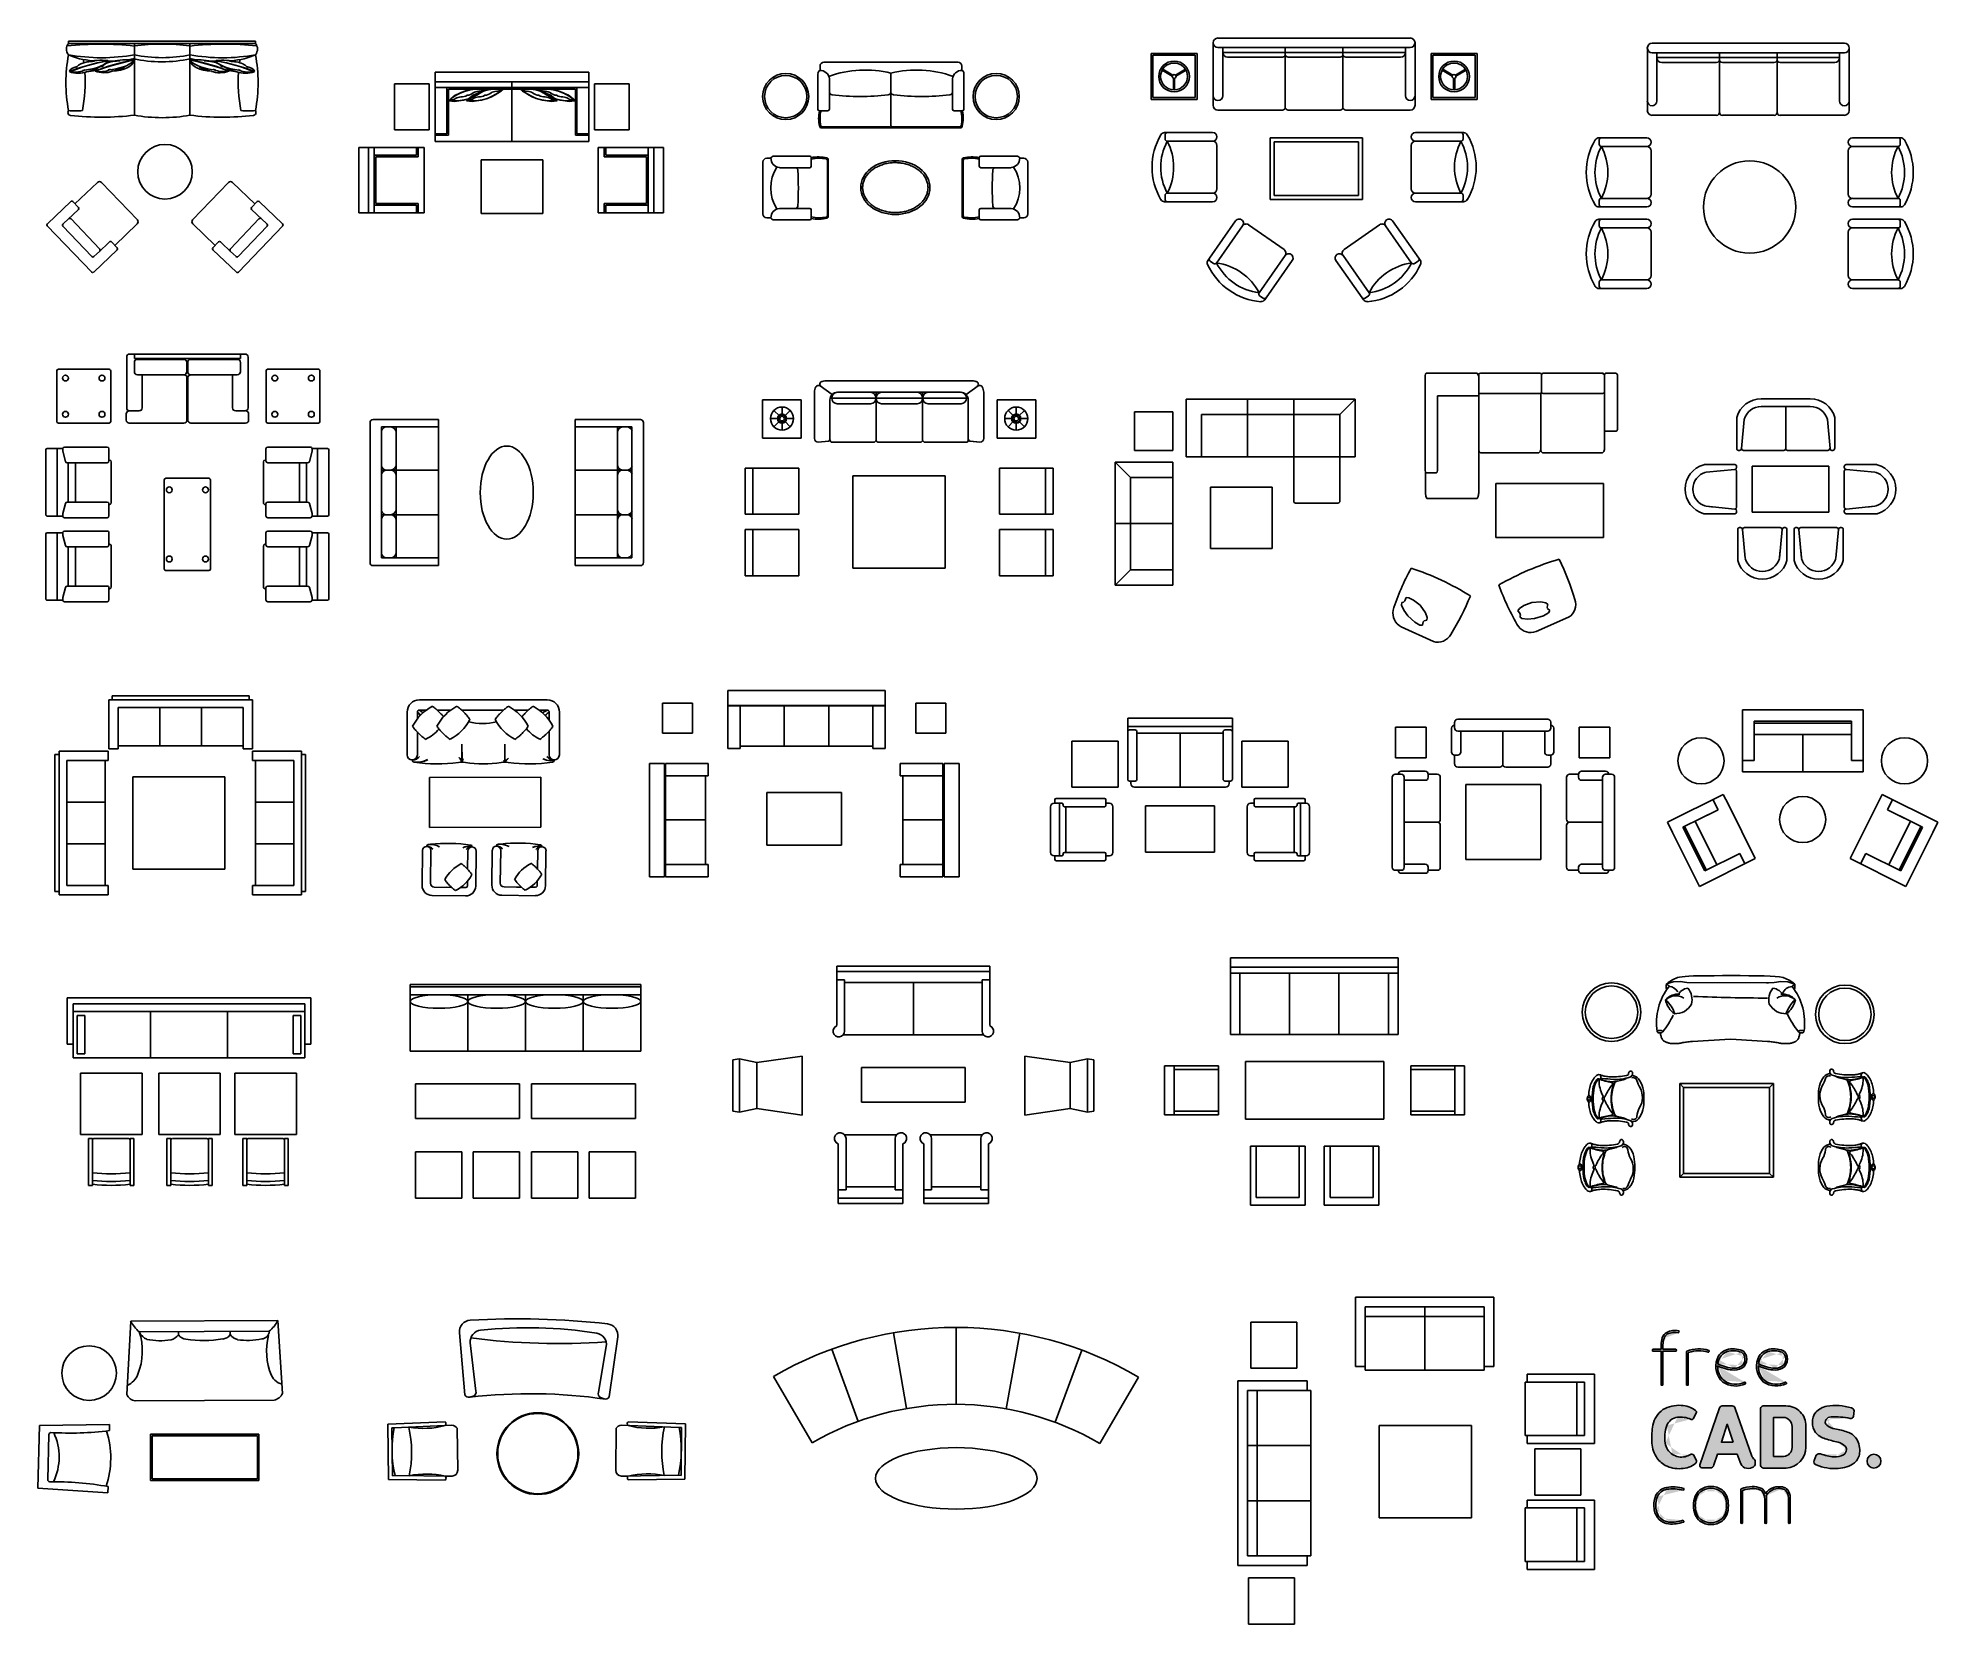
# Model space of a CAD drawing. Header units: inches. Extents: x 1459 to 26163, y -1346 to 19278.
import ezdxf

# ---------------------------------------------------------------- set-up
doc = ezdxf.new("R2010")
doc.units = ezdxf.units.IN
doc.header["$MEASUREMENT"] = 0
doc.layers.add('freecads.com', color=7, linetype='Continuous')

# ---------------------------------------------------------------- blocks, each defined once
blk = doc.blocks.new('A$C7A693FB6')
at = {"layer": 'freecads.com', "true_color": 0xc7c8ca}
h = blk.add_hatch(color=9, dxfattribs=at)
h.dxf.hatch_style = 1
edge = h.paths.add_edge_path()
edge.add_arc((140.2, 300.7), 21.6, 108.2032, 160.6504)
edge.add_arc((147.7, 297.5), 29.8, 159.6979, 228.7066)
edge.add_arc((146.3, 302.2), 32.7, 235.9813, 295.5016)
edge.add_arc((160.1, 273.1), 0.492, 299.5324, 342.7687)
edge.add_arc((158.6, 273.3), 2.03, 349.6683, 421.3351)
edge.add_arc((159.4, 274.6), 0.492, 68.2348, 110.6838)
edge.add_arc((146.3, 302.2), 30, 236.3084, 295.5145, ccw=False)
edge.add_arc((147.7, 297.5), 27.1, 178.6471, 228.3466, ccw=False)
edge.add_arc((147.9, 356), 64, 244.7473, 266.8824)
edge.add_arc((144.4, 313.1), 21, 269.8793, 310.7287)
edge.add_arc((145.8, 307.8), 16.3, 319.29, 373.6421)
edge.add_arc((149.6, 309.2), 12.4, 11.8632, 60.9542)
edge.add_arc((142.7, 288.6), 33.9, 67.7186, 105.9819)
edge = h.paths.add_edge_path(flags=16)
edge.add_arc((149.5, 309.1), 9.79, 12.2092, 59.9224, ccw=False)
edge.add_arc((145.7, 307.9), 13.7, -39.7856, 13.7242, ccw=False)
edge.add_arc((144.4, 313.1), 18.4, 270.0935, 310.0941, ccw=False)
edge.add_arc((147.9, 356), 61.3, 243.7873, 266.8152, ccw=False)
edge.add_arc((147.7, 297.5), 27.2, 159.6149, 172.5493, ccw=False)
edge.add_arc((140.2, 300.7), 18.9, 108.3589, 160.6504, ccw=False)
edge.add_arc((142.7, 288.6), 31.2, 68.0221, 105.885, ccw=False)
edge = h.paths.add_edge_path()
edge.add_arc((198.2, 300.7), 21.6, 108.2032, 160.6504)
edge.add_arc((205.8, 297.5), 29.8, 159.6979, 228.7066)
edge.add_arc((204.4, 302.2), 32.7, 235.9813, 295.5016)
edge.add_arc((218.2, 273.1), 0.492, 299.5324, 342.7687)
edge.add_arc((216.7, 273.3), 2.03, 349.6683, 421.3351)
edge.add_arc((217.5, 274.6), 0.492, 68.2348, 110.6838)
edge.add_arc((204.4, 302.2), 30, 236.3084, 295.5145, ccw=False)
edge.add_arc((205.8, 297.5), 27.1, 178.6471, 228.3466, ccw=False)
edge.add_arc((205.9, 356), 64, 244.7473, 266.8824)
edge.add_arc((202.5, 313.1), 21, 269.8793, 310.7287)
edge.add_arc((203.8, 307.8), 16.3, 319.29, 373.6421)
edge.add_arc((207.6, 309.2), 12.4, 11.8632, 60.9542)
edge.add_arc((200.8, 288.6), 33.9, 67.7186, 105.9819)
edge = h.paths.add_edge_path(flags=16)
edge.add_arc((207.5, 309.1), 9.79, 12.2092, 59.9224, ccw=False)
edge.add_arc((203.8, 307.9), 13.7, -39.7856, 13.7242, ccw=False)
edge.add_arc((202.5, 313.1), 18.4, 270.0935, 310.0941, ccw=False)
edge.add_arc((205.9, 356), 61.3, 243.7873, 266.8152, ccw=False)
edge.add_arc((205.8, 297.5), 27.2, 159.6149, 172.5493, ccw=False)
edge.add_arc((198.2, 300.7), 18.9, 108.3589, 160.6504, ccw=False)
edge.add_arc((200.8, 288.6), 31.2, 68.0221, 105.885, ccw=False)
edge = h.paths.add_edge_path()
edge.add_arc((77.4, 318.2), 1.19, 119.6439, 181.8497)
edge.add_line((76.3, 318.1), (76.3, 271.2))
edge.add_arc((76.7, 271.3), 0.492, 184.0307, 227.2669)
edge.add_arc((77.6, 272.6), 2.03, 234.1666, 305.8334)
edge.add_arc((78.4, 271.3), 0.492, 312.7331, 364.8189)
edge.add_line((78.9, 271.3), (78.9, 316.9))
edge.add_arc((79.5, 316.8), 0.531, 103.609, 169.2528, ccw=False)
edge.add_arc((93.8, 277.6), 42.3, 71.4033, 110.039, ccw=False)
edge.add_arc((107.4, 318.1), 0.492, 256.2307, 298.6794)
edge.add_arc((106.5, 319.3), 2.03, 305.579, 377.2459)
edge.add_arc((108, 319.7), 0.492, 24.1455, 67.3817)
edge.add_arc((93.8, 277.6), 45, 71.4125, 112.1747)
edge = h.paths.add_edge_path()
edge.add_arc((65.2, 347.6), 0.492, 31.5557, 74.792)
edge.add_arc((60, 321.1), 27.5, 78.8227, 115.3412)
edge.add_arc((55.1, 333.7), 14, 119.3679, 161.4017)
edge.add_arc((70.5, 328.2), 30.4, 160.8956, 180.0053)
edge.add_line((40.1, 328.2), (40.1, 321.9))
edge.add_line((40.1, 321.9), (28.4, 321.9))
edge.add_arc((28.4, 321.4), 0.492, 94.0307, 137.2669)
edge.add_arc((29.7, 320.5), 2.03, 144.1666, 215.8334)
edge.add_arc((28.4, 319.7), 0.492, 222.7331, 274.0307)
edge.add_line((28.5, 319.2), (40.1, 319.2))
edge.add_line((40.1, 319.2), (40.1, 271.2))
edge.add_arc((40.6, 271.3), 0.492, 184.0307, 227.2669)
edge.add_arc((41.4, 272.6), 2.03, 234.1666, 305.8334)
edge.add_arc((42.3, 271.3), 0.492, 312.7331, 364.8189)
edge.add_line((42.8, 271.3), (42.8, 319.2))
edge.add_line((42.8, 319.2), (61.2, 319.2))
edge.add_arc((61.1, 319.7), 0.492, 274.0307, 317.2669)
edge.add_arc((59.9, 320.5), 2.03, 324.1666, 395.8334)
edge.add_arc((61.1, 321.4), 0.492, 42.7331, 94.0727)
edge.add_line((61.1, 321.9), (42.8, 321.9))
edge.add_line((42.8, 321.9), (42.8, 328.2))
edge.add_arc((70.5, 328.2), 27.7, 160.8486, 180.006, ccw=False)
edge.add_arc((55.1, 333.7), 11.3, 119.8318, 161.4017, ccw=False)
edge.add_arc((60, 321.1), 24.8, 78.8072, 115.1174, ccw=False)
edge.add_arc((64.8, 345.9), 0.492, 263.6404, 306.0896)
edge.add_arc((63.7, 347), 2.03, 312.9893, 384.6561)
at = {"layer": 'freecads.com', "true_color": 0x000000}
h = blk.add_hatch(color=18, dxfattribs=at)
h.dxf.hatch_style = 1
edge = h.paths.add_edge_path()
edge.add_arc((343.2, 162.5), 9.84, 0, 180)
edge.add_arc((343.2, 162.5), 9.84, 180, 360)
edge = h.paths.add_edge_path()
edge.add_arc((290.9, 177.6), 32, 353.2755, 391.5868)
edge.add_arc((298.2, 181.1), 24, 33.6762, 72.6013)
edge.add_arc((270.9, 107.8), 102.2, 70.2743, 80.6553)
edge.add_arc((291, 232.7), 24.3, 231.7921, 261.6353, ccw=False)
edge.add_arc((280.3, 218.4), 6.4, 145.1713, 228.2716, ccw=False)
edge.add_arc((282.8, 215.3), 10.3, 93.5563, 139.1099, ccw=False)
edge.add_arc((286.9, 112.8), 112.8, 78.6412, 92.3981, ccw=False)
edge.add_arc((310, 227.9), 4.55, 258.6545, 335.5687)
edge.add_line((314.1, 226), (314.8, 234.8))
edge.add_arc((309.6, 233), 5.53, 18.891, 74.6173)
edge.add_arc((288.6, 166.7), 75.1, 72.5868, 99.7343)
edge.add_arc((281, 212.5), 28.7, 100.4409, 136.3423)
edge.add_arc((280.5, 217.7), 24.9, 144.0896, 180.8594)
edge.add_arc((279.6, 216.8), 24.1, 178.6572, 213.8745)
edge.add_arc((283.9, 225.8), 33, 222.7985, 252.075)
edge.add_arc((409.9, 669.9), 494.6, 254.0209, 256.235)
edge.add_arc((287.9, 170.3), 19.7, 44.2065, 77.3059, ccw=False)
edge.add_arc((297, 179.1), 7.01, -1.5002, 44.565, ccw=False)
edge.add_arc((295.8, 179), 8.26, 298.2312, 359.045, ccw=False)
edge.add_arc((287.8, 193), 24.4, 266.4157, 299.1336, ccw=False)
edge.add_arc((292.8, 245), 76.6, 250.4022, 265.1528, ccw=False)
edge.add_arc((265.6, 167.4), 5.67, 74.6877, 141.4682)
edge.add_line((261.1, 170.9), (258, 163.3))
edge.add_arc((262.6, 161.8), 4.89, 162.3867, 246.1384)
edge.add_arc((287.4, 220.4), 68.5, 246.9512, 273.9898)
edge.add_arc((289.7, 197.1), 45.1, 273.2113, 304.7436)
edge.add_arc((301.5, 176.3), 21.4, 310.5275, 353.5632)
edge = h.paths.add_edge_path()
edge.add_line((246.1, 182.6), (246.1, 212.3))
edge.add_arc((218.2, 213.3), 27.9, 357.9871, 450.5804)
edge.add_line((217.9, 241.2), (185.3, 241.2))
edge.add_arc((185.8, 237.1), 4.16, 96.3456, 170.0568)
edge.add_line((181.7, 237.8), (181.7, 156.5))
edge.add_arc((185.7, 156.8), 4.06, 184.3653, 271.2719)
edge.add_line((185.8, 152.8), (218, 152.8))
edge.add_arc((216.7, 182.1), 29.4, 272.6774, 360.9802)
edge = h.paths.add_edge_path(flags=16)
edge.add_line((214.6, 169.4), (200.2, 169.4))
edge.add_line((200.2, 169.4), (200.2, 224.9))
edge.add_line((200.2, 224.9), (214.4, 224.9))
edge.add_arc((213.5, 211.8), 13.1, 0.9489, 86.2002, ccw=False)
edge.add_line((226.6, 212), (226.6, 182.1))
edge.add_arc((214, 182), 12.6, -87.3659, 0.116, ccw=False)
edge = h.paths.add_edge_path()
edge.add_arc((140.8, 236.1), 5.19, 16.4292, 86.1417)
edge.add_line((141.1, 241.3), (127.3, 241.3))
edge.add_arc((128.5, 235.7), 5.73, 101.4097, 167.218)
edge.add_line((122.9, 237), (95.5, 157.2))
edge.add_arc((98.6, 156.2), 3.3, 161.4831, 264.7227)
edge.add_line((98.3, 152.9), (110.1, 152.9))
edge.add_arc((110.1, 158.2), 5.25, 270.1955, 350.0571)
edge.add_line((115.3, 157.3), (120.5, 172.7))
edge.add_line((120.5, 172.7), (148.3, 172.7))
edge.add_line((148.3, 172.7), (152.9, 161.3))
edge.add_arc((165.8, 164.7), 13.4, 194.7671, 239.9582)
edge.add_arc((164.3, 166.6), 14.5, 248.9626, 292.884)
edge.add_arc((167.2, 160.3), 7.57, 291.4321, 335.0885)
edge.add_line((174, 157.2), (174, 162.9))
edge.add_arc((170.2, 162.5), 3.82, 5.4221, 57.8418)
edge.add_arc((176.9, 171.8), 7.65, 194.194, 232.3928, ccw=False)
edge.add_line((169.5, 169.9), (145.8, 237.6))
h.paths.add_polyline_path([(142.8, 189.6), (126, 189.6), (134.4, 215)], flags=16)
edge = h.paths.add_edge_path()
edge.add_arc((86.9, 162.4), 3.83, 312.13, 377.9723)
edge.add_line((90.5, 163.6), (86.2, 171.5))
edge.add_arc((83.8, 169.1), 3.38, 45.3368, 125.9106)
edge.add_arc((66.5, 199.8), 31.8, 284.0105, 298.7692, ccw=False)
edge.add_arc((69.2, 191.6), 23.3, 236.3773, 282.4507, ccw=False)
edge.add_arc((69.3, 191.9), 23.6, 189.0063, 236.5288, ccw=False)
edge.add_arc((92.9, 196.7), 47.6, 159.5296, 190.2369, ccw=False)
edge.add_arc((65.6, 206.5), 18.6, 96.741, 158.3335, ccw=False)
edge.add_arc((68.1, 191.8), 33.5, 65.183, 97.9877, ccw=False)
edge.add_arc((83.8, 225), 3.28, 239.7305, 312.0219)
edge.add_line((85.9, 222.6), (90.2, 231.1))
edge.add_arc((87.4, 232.3), 3.05, 337.0357, 411.596)
edge.add_arc((68.1, 207.4), 34.6, 52.25, 89.0043)
edge.add_arc((65.6, 195.8), 46.2, 86.1699, 119.598)
edge.add_arc((62.2, 208), 34.1, 124.7792, 170.4355)
edge.add_arc((113.3, 196), 86.5, 168.1953, 183.4664)
edge.add_arc((69.9, 191.2), 43, 180.5397, 210.759)
edge.add_arc((63.1, 187.1), 35, 210.6749, 240.8973)
edge.add_arc((65.1, 193.1), 41.2, 242.4636, 274.8321)
edge.add_arc((69.2, 182.6), 30.7, 268.9387, 311.3035)
at = {"layer": 'freecads.com', "true_color": 0xc7c8ca}
h = blk.add_hatch(color=9, dxfattribs=at)
h.dxf.hatch_style = 1
edge = h.paths.add_edge_path()
edge.add_arc((208.3, 95.1), 28.4, 81.6401, 105.1341, ccw=False)
edge.add_arc((211.1, 113.9), 9.45, 40.5081, 82.2331, ccw=False)
edge.add_arc((204.6, 110.4), 16.7, 0.054, 34.8754, ccw=False)
edge.add_line((221.3, 110.5), (221.3, 74.7))
edge.add_arc((221.8, 74.7), 0.492, 184.0307, 227.2669)
edge.add_arc((222.6, 76), 2.03, 234.1666, 305.8334)
edge.add_arc((223.5, 74.7), 0.492, 312.7331, 364.8189)
edge.add_line((224, 74.8), (224, 110.5))
edge.add_arc((204.6, 110.4), 19.4, 0.054, 35.2559)
edge.add_arc((211.1, 113.9), 12.1, 39.8679, 80.5824)
edge.add_arc((208.3, 95.1), 31.1, 81.0463, 105.3183)
edge.add_arc((207.3, 103.6), 22.7, 108.6515, 144.956)
edge.add_arc((166.1, 107.9), 24.2, 21.0189, 30.5301)
edge.add_arc((177.7, 113.6), 11.4, 35.5956, 68.0751)
edge.add_arc((171.2, 98.6), 27.7, 67.1578, 92.604)
edge.add_arc((171, 83.4), 42.9, 91.3565, 112.8387)
edge.add_arc((154.9, 121.7), 1.42, 115.667, 172.486)
edge.add_line((153.5, 121.9), (153.5, 74.7))
edge.add_arc((154, 74.7), 0.492, 184.0307, 227.2669)
edge.add_arc((154.9, 76), 2.03, 234.1666, 305.8334)
edge.add_arc((155.7, 74.7), 0.492, 312.7331, 364.8189)
edge.add_line((156.2, 74.8), (156.2, 120.5))
edge.add_arc((156.7, 120.5), 0.487, 108.9324, 183.4201, ccw=False)
edge.add_arc((171, 83.4), 40.2, 91.3565, 111.0295, ccw=False)
edge.add_arc((171.2, 98.6), 25.1, 67.1614, 92.727, ccw=False)
edge.add_arc((177.7, 113.6), 8.68, 36.3561, 68.3435, ccw=False)
edge.add_arc((166.1, 107.9), 21.6, 1.6619, 30.2022, ccw=False)
edge.add_line((187.6, 108.6), (187.6, 74.7))
edge.add_arc((188.1, 74.7), 0.492, 184.0307, 227.2669)
edge.add_arc((189, 76), 2.03, 234.1666, 305.8334)
edge.add_arc((189.8, 74.7), 0.492, 312.7331, 364.8189)
edge.add_line((190.3, 74.8), (190.3, 108.6))
edge.add_arc((166.1, 107.9), 24.2, 1.5671, 13.3996)
edge.add_arc((208.1, 102.1), 21.7, 109.54, 148.0755, ccw=False)
edge = h.paths.add_edge_path()
edge.add_arc((109.9, 101.5), 26.4, 25.1911, 49.7065)
edge.add_arc((111.4, 99.6), 27, 54.7289, 90.5541)
edge.add_arc((110.8, 99.6), 27, 89.4459, 125.2711)
edge.add_arc((112.3, 101.5), 26.4, 130.2935, 154.8089)
edge.add_arc((126.2, 99.4), 40.1, 160.513, 179.9534)
edge.add_arc((126.2, 99.4), 40.1, 180.0466, 199.487)
edge.add_arc((112.3, 97.3), 26.4, 205.1911, 229.7065)
edge.add_arc((110.8, 99.2), 27, 234.7289, 270.5541)
edge.add_arc((111.4, 99.2), 27, 269.4459, 305.2711)
edge.add_arc((109.9, 97.3), 26.4, 310.2935, 334.8089)
edge.add_arc((96, 99.4), 40.1, 340.513, 359.9534)
edge.add_arc((96, 99.4), 40.1, 0.0466, 19.487)
edge = h.paths.add_edge_path(flags=16)
edge.add_arc((96, 99.4), 37.4, 340.72, 359.9534, ccw=False)
edge.add_arc((109.9, 97.3), 23.7, 310.5838, 334.4879, ccw=False)
edge.add_arc((111.2, 99.5), 24.6, 269.6918, 304.8956, ccw=False)
edge.add_arc((111, 99.5), 24.6, 235.1134, 270.3057, ccw=False)
edge.add_arc((112.3, 97.3), 23.7, 205.5121, 229.4214, ccw=False)
edge.add_arc((126.2, 99.4), 37.4, 180.0466, 199.28, ccw=False)
edge.add_arc((126.2, 99.4), 37.4, 160.72, 179.9534, ccw=False)
edge.add_arc((112.3, 101.5), 23.7, 130.5786, 154.4879, ccw=False)
edge.add_arc((111, 99.3), 24.6, 89.6943, 124.8866, ccw=False)
edge.add_arc((111.2, 99.3), 24.6, 55.1044, 90.3082, ccw=False)
edge.add_arc((109.9, 101.5), 23.7, 25.5121, 49.4162, ccw=False)
edge.add_arc((96, 99.4), 37.4, 0.0466, 19.28, ccw=False)
edge = h.paths.add_edge_path()
edge.add_arc((51.6, 104.5), 21, 100.2294, 155.6131)
edge.add_arc((67.2, 99.6), 37.3, 158.6376, 190.7802)
edge.add_arc((56.4, 97.4), 26.3, 190.5065, 223.1434)
edge.add_arc((54.2, 98.8), 25.7, 228.692, 262.7062)
edge.add_arc((55, 128.1), 55, 265.7633, 288.1939)
edge.add_arc((72, 76.3), 0.492, 290.7427, 333.9789)
edge.add_arc((70.5, 76.7), 2.03, 340.8785, 412.5454)
edge.add_arc((71.5, 77.9), 0.492, 59.445, 103.2123)
edge.add_arc((55, 128.1), 52.3, 265.843, 288.2651, ccw=False)
edge.add_arc((54.2, 98.8), 23, 229.0155, 262.5307, ccw=False)
edge.add_arc((56.4, 97.4), 23.6, 190.4758, 222.8276, ccw=False)
edge.add_arc((67.2, 99.6), 34.6, 158.7569, 190.7802, ccw=False)
edge.add_arc((51.6, 104.5), 18.3, 100.2956, 155.395, ccw=False)
edge.add_arc((56.9, 70.1), 53.2, 73.8674, 99.2818, ccw=False)
edge.add_arc((71.8, 121.6), 0.492, 258.8985, 299.6751)
edge.add_arc((70.8, 122.8), 2.03, 306.5747, 378.2416)
edge.add_arc((72.3, 123.3), 0.492, 25.1412, 71.2534)
edge.add_arc((56.9, 70.1), 55.9, 73.8441, 99.3056)
at = {"layer": 'freecads.com'}
for points in [[(65.6, 347.9, 0.190924), (65.3, 348.1, 0.160704), (48.2, 345.9, 0.185491), (41.8, 338.2, 0.083576), (40.1, 328.2), (40.1, 321.9), (28.4, 321.9, 0.190924), (28.1, 321.7, 0.323313), (28.1, 319.3, 0.227643), (28.5, 319.2), (40.1, 319.2), (40.1, 271.2, 0.190924), (40.2, 270.9, 0.323313), (42.6, 270.9, 0.231263), (42.8, 271.3), (42.8, 319.2), (61.2, 319.2, 0.190924), (61.5, 319.3, 0.323313), (61.5, 321.7, 0.227835), (61.1, 321.9), (42.8, 321.9), (42.8, 328.2, -0.083785), (44.3, 337.3, -0.183399), (49.4, 343.6, -0.159772), (64.8, 345.4, 0.187367), (65.1, 345.5, 0.323313)], [(76.9, 319.2, 0.278292), (76.3, 318.1), (76.3, 271.2, 0.190924), (76.4, 270.9, 0.323313), (78.8, 270.9, 0.231263), (78.9, 271.3), (78.9, 316.9, -0.294524), (79.3, 317.3, -0.170195), (107.3, 317.6, 0.187365), (107.7, 317.7, 0.323313), (108.4, 319.9, 0.190924), (108.1, 320.2, 0.179758)], [(133.4, 321.2, 0.232924), (119.8, 307.8, 0.31055), (128, 275.1, 0.265707), (160.4, 272.7, 0.190924), (160.6, 272.9, 0.323313), (159.6, 275.1, 0.187366), (159.2, 275.1, -0.26424), (129.7, 277.2, -0.220319), (120.6, 298.1, 0.096884), (144.4, 292.1, 0.180151), (158.2, 297.2, 0.241704), (161.7, 311.7, 0.217537), (155.6, 320, 0.168524)], [(154.4, 317.5, -0.211249), (159.1, 311.1, -0.237818), (156.3, 299.1, -0.176329), (144.5, 294.8, -0.100817), (120.8, 301, -0.056497), (122.3, 306.9, -0.232209), (134.2, 318.6, -0.166728)], [(191.4, 321.2, 0.232924), (177.8, 307.8, 0.31055), (186.1, 275.1, 0.265707), (218.4, 272.7, 0.190924), (218.7, 272.9, 0.323313), (217.6, 275.1, 0.187366), (217.3, 275.1, -0.26424), (187.7, 277.2, -0.220319), (178.6, 298.1, 0.096884), (202.5, 292.1, 0.180151), (216.2, 297.2, 0.241704), (219.7, 311.7, 0.217537), (213.6, 320, 0.168524)], [(212.4, 317.5, -0.211249), (217.1, 311.1, -0.237818), (214.3, 299.1, -0.176329), (202.5, 294.8, -0.100817), (178.9, 301, -0.056497), (180.3, 306.9, -0.232209), (192.2, 318.6, -0.166728)], [(89.4, 159.6, 0.295465), (90.5, 163.6), (86.2, 171.5, 0.366808), (81.8, 171.9, -0.064486), (74.2, 168.9, -0.203786), (56.3, 172.2, -0.21038), (46, 188.2, -0.134793), (48.3, 213.3, -0.275411), (63.4, 225, -0.144123), (82.1, 222.2, 0.326326), (85.9, 222.6), (90.2, 231.1, 0.337316), (89.3, 234.7, 0.16176), (68.7, 242, 0.146901), (42.8, 236, 0.201891), (28.6, 213.7, 0.066731), (27, 190.8, 0.132626), (33, 169.2, 0.13264), (46.1, 156.5, 0.142181), (68.6, 152, 0.186986)], [(145.8, 237.6, 0.31392), (141.1, 241.3), (127.3, 241.3, 0.295304), (122.9, 237), (95.5, 157.2, 0.483632), (98.3, 152.9), (110.1, 152.9, 0.363287), (115.3, 157.3), (120.5, 172.7), (148.3, 172.7), (152.9, 161.3, 0.199779), (159.1, 153.1, 0.194024), (169.9, 153.3, 0.192825), (174, 157.2), (174, 162.9, 0.232798), (172.2, 165.7, -0.168235), (169.5, 169.9)], [(246.1, 182.6), (246.1, 212.3, 0.427533), (217.9, 241.2), (185.3, 241.2, 0.333195), (181.7, 237.8), (181.7, 156.5, 0.398487), (185.8, 152.8), (218, 152.8, 0.405564)], [(214.6, 169.4), (200.2, 169.4), (200.2, 224.9), (214.4, 224.9, -0.390142), (226.6, 212), (226.6, 182.1, -0.401399)], [(322.7, 173.9, 0.168739), (318.2, 194.4, 0.171495), (305.4, 204, 0.045327), (287.5, 208.6, -0.130956), (276, 213.6, -0.379367), (275, 222, -0.201424), (282.1, 225.6, -0.060098), (309.1, 223.5, 0.348796), (314.1, 226), (314.8, 234.8, 0.24806), (311, 238.4, 0.119011), (275.9, 240.7, 0.157944), (260.3, 232.3, 0.161829), (255.6, 217.4, 0.154885), (259.7, 203.4, 0.128442), (273.7, 194.4, 0.009661), (292.2, 189.5, -0.145436), (302, 184, -0.203748), (304, 178.9, -0.271759), (299.7, 171.7, -0.143736), (286.3, 168.7, -0.06445), (267.1, 172.9, 0.299921), (261.1, 170.9), (258, 163.3, 0.382622), (260.7, 157.4, 0.118528), (292.2, 152.1, 0.13846), (315.4, 160, 0.190017)], [(353, 162.5, 1), (333.3, 162.5, 1)], [(47.9, 125.2, 0.246474), (32.4, 113.2, 0.141175), (30.5, 92.6, 0.143376), (37.2, 79.4, 0.149514), (50.9, 73.2, 0.098186), (72.2, 75.8, 0.190924), (72.4, 76.1, 0.323313), (71.8, 78.3, 0.193327), (71.4, 78.4, -0.098148), (51.2, 75.9, -0.147289), (39.1, 81.4, -0.142106), (33.2, 93.1, -0.140645), (34.9, 112.1, -0.245158), (48.3, 122.5, -0.111348), (71.7, 121.1, 0.179823), (72, 121.2, 0.323313), (72.7, 123.5, 0.203962), (72.4, 123.7, 0.111556)], [(133.7, 112.7, 0.107378), (126.9, 121.6, 0.157603), (111.1, 126.6, 0.157603), (95.3, 121.6, 0.107378), (88.5, 112.7, 0.085029), (86.2, 99.4, 0.085029), (88.5, 86.1, 0.107378), (95.3, 77.2, 0.157603), (111.1, 72.2, 0.157603), (126.9, 77.2, 0.107378), (133.7, 86.1, 0.085029), (136, 99.4, 0.085029)], [(133.3, 99.4, -0.084119), (131.3, 87.1, -0.104681), (125.3, 79.3, -0.154825), (111.1, 74.9, -0.154774), (96.9, 79.3, -0.104704), (90.9, 87.1, -0.084119), (88.8, 99.4, -0.084119), (90.9, 111.7, -0.104704), (96.9, 119.5, -0.154774), (111.1, 123.9, -0.154825), (125.3, 119.5, -0.104681), (131.3, 111.7, -0.084119)], [(200.8, 122.5, -0.102872), (212.4, 123.2, -0.184098), (218.3, 120, -0.153117), (221.3, 110.5), (221.3, 74.7, 0.190924), (221.5, 74.4, 0.323313), (223.8, 74.4, 0.231263), (224, 74.8), (224, 110.5, 0.154817), (220.4, 121.6, 0.179543), (213.1, 125.8, 0.106304), (200, 125.1, 0.159746), (188.7, 116.6, 0.041525), (187, 120.2, 0.142675), (182, 124.2, 0.111488), (169.9, 126.3, 0.094009), (154.3, 123, 0.253127), (153.5, 121.9), (153.5, 74.7, 0.190924), (153.7, 74.4, 0.323313), (156, 74.4, 0.231263), (156.2, 74.8), (156.2, 120.5, -0.336963), (156.5, 121, -0.086051), (170, 123.6, -0.112016), (180.9, 121.7, -0.140485), (184.7, 118.8, -0.125178), (187.6, 108.6), (187.6, 74.7, 0.190924), (187.8, 74.4, 0.323313), (190.2, 74.4, 0.231263), (190.3, 74.8), (190.3, 108.6, 0.051675), (189.7, 113.6, -0.169746)]]:
    blk.add_lwpolyline(points, format="xyb", close=True, dxfattribs=at)
blk.add_lwpolyline([(142.8, 189.6), (126, 189.6), (134.4, 215)], close=True, dxfattribs=at)

msp = doc.modelspace()

# ---------------------------------------------------------------- linework, layer by layer
at = {"layer": 'freecads.com'}
for p, q in [((16801, 19278), (19301, 19278)), ((1856, 19237), (4286, 19237)), ((1856, 19207), (1856, 19237)), ((1856, 19207), (4286, 19207)), ((2713, 18274), (2713, 19207)), ((3435, 18274), (3435, 19207)), ((4286, 19237), (4286, 19207)), ((15931, 19078), (15931, 18478)), ((16531, 19078), (15931, 19078)), ((15956, 19053), (15956, 18503)), ((16506, 19053), (15956, 19053)), ((16506, 18503), (16506, 19053)), ((16531, 18478), (16531, 19078)), ((16739, 18528), (16739, 19216)), ((16801, 19153), (19301, 19153)), ((16864, 18528), (16864, 19153)), ((16864, 19091), (19239, 19091)), ((16926, 19028), (17639, 19028)), ((17676, 18378), (17676, 19153)), ((17714, 19028), (18389, 19028)), ((18426, 18378), (18426, 19153)), ((18464, 19028), (19176, 19028)), ((19239, 18528), (19239, 19153)), ((19364, 18528), (19364, 19216)), ((19571, 18478), (19571, 19078)), ((19571, 19078), (20171, 19078)), ((19596, 18503), (19596, 19053)), ((19596, 19053), (20146, 19053)), ((20146, 19053), (20146, 18503)), ((20171, 19078), (20171, 18478)), ((22384, 18460), (22384, 19148)), ((24946, 19210), (22446, 19210)), ((24946, 19085), (22446, 19085)), ((22509, 18460), (22509, 19085)), ((24884, 19023), (22509, 19023)), ((23321, 18310), (23321, 19085)), ((24071, 18310), (24071, 19085)), ((24884, 18460), (24884, 19085)), ((25009, 18460), (25009, 19148)), ((6621, 17933), (6621, 18833)), ((6621, 18833), (8621, 18833)), ((8621, 18833), (8621, 17933)), ((11599, 18785), (11599, 18814)), ((11599, 18352), (11599, 18785)), ((11627, 18912), (11627, 18858)), ((11677, 18962), (13421, 18962)), ((12549, 18821), (12549, 18137)), ((13471, 18912), (13471, 18858)), ((13499, 18785), (13499, 18814)), ((13499, 18352), (13499, 18785)), ((16206, 18783), (16076, 18859)), ((16214, 18796), (16083, 18872)), ((16248, 18796), (16378, 18872)), ((16255, 18783), (16386, 18859)), ((19847, 18783), (19716, 18859)), ((19854, 18796), (19724, 18872)), ((19888, 18796), (20019, 18872)), ((19896, 18783), (20027, 18859)), ((23284, 18960), (22571, 18960)), ((24034, 18960), (23359, 18960)), ((24821, 18960), (24109, 18960)), ((6096, 18083), (6096, 18683)), ((6096, 18683), (6546, 18683)), ((6546, 18683), (6546, 18083)), ((6621, 18708), (8621, 18708)), ((6885, 18535), (6825, 18489)), ((7003, 18584), (6885, 18535)), ((7077, 18603), (7003, 18584)), ((7117, 18535), (7057, 18489)), ((7202, 18623), (7077, 18603)), ((7235, 18584), (7117, 18535)), ((7142, 18525), (7252, 18586)), ((7277, 18612), (7202, 18623)), ((7308, 18603), (7235, 18584)), ((7252, 18586), (7277, 18612)), ((7434, 18623), (7308, 18603)), ((7374, 18525), (7483, 18586)), ((7509, 18612), (7434, 18623)), ((7483, 18586), (7509, 18612)), ((9146, 18683), (8696, 18683)), ((8696, 18683), (8696, 18083)), ((9146, 18683), (8696, 18683)), ((8696, 18683), (8696, 18083)), ((9146, 18083), (9146, 18683)), ((9146, 18083), (9146, 18683)), ((11749, 18352), (11749, 18748)), ((13349, 18352), (13349, 18748)), ((16223, 18754), (16223, 18603)), ((16238, 18754), (16238, 18603)), ((16739, 18403), (16739, 18528)), ((19364, 18403), (19364, 18528)), ((19864, 18754), (19864, 18603)), ((19879, 18754), (19879, 18603)), ((6825, 18489), (6800, 18463)), ((6800, 18463), (6875, 18453)), ((6800, 18463), (6800, 18463)), ((6875, 18453), (7000, 18472)), ((7000, 18472), (7074, 18491)), ((7057, 18489), (7031, 18463)), ((7031, 18463), (7106, 18453)), ((7031, 18463), (7031, 18463)), ((7074, 18491), (7142, 18525)), ((7106, 18453), (7232, 18472)), ((7232, 18472), (7305, 18491)), ((7305, 18491), (7374, 18525)), ((11729, 18332), (11619, 18332)), ((13369, 18332), (13479, 18332)), ((15931, 18478), (16531, 18478)), ((15956, 18503), (16506, 18503)), ((16801, 18341), (17639, 18341)), ((17714, 18341), (18389, 18341)), ((18464, 18341), (19301, 18341)), ((20171, 18478), (19571, 18478)), ((20146, 18503), (19596, 18503)), ((22384, 18335), (22384, 18460)), ((25009, 18335), (25009, 18460)), ((6546, 18083), (6096, 18083)), ((8696, 18083), (9146, 18083)), ((8696, 18083), (9146, 18083)), ((13456, 18112), (11642, 18112)), ((12530, 18122), (11656, 18122)), ((13443, 18122), (12569, 18122)), ((16141, 18048), (16108, 18048)), ((16732, 18048), (16141, 18048)), ((19370, 18048), (19961, 18048)), ((19961, 18048), (19994, 18048)), ((23284, 18273), (22446, 18273)), ((24034, 18273), (23359, 18273)), ((24946, 18273), (24109, 18273)), ((6481, 17855), (5631, 17855)), ((5631, 17855), (5631, 17005)), ((6481, 17855), (5631, 17855)), ((5631, 17855), (5631, 17005)), ((5756, 17855), (5756, 17005)), ((6481, 17005), (6481, 17855)), ((6481, 17005), (6481, 17855)), ((8621, 17933), (6621, 17933)), ((8741, 17005), (8741, 17855)), ((8741, 17855), (9591, 17855)), ((9466, 17855), (9466, 17005)), ((9591, 17855), (9591, 17005)), ((16113, 17964), (16113, 18020)), ((16732, 17936), (16141, 17936)), ((16788, 17317), (16788, 17880)), ((17480, 17179), (17480, 17979)), ((17480, 17979), (18680, 17979)), ((17530, 17229), (17530, 17929)), ((17530, 17929), (18630, 17929)), ((18630, 17929), (18630, 17229)), ((18680, 17979), (18680, 17179)), ((19314, 17317), (19314, 17880)), ((19370, 17936), (19961, 17936)), ((19989, 17964), (19989, 18020)), ((21787, 17981), (21754, 17981)), ((21759, 17896), (21759, 17953)), ((22377, 17981), (21787, 17981)), ((22377, 17868), (21787, 17868)), ((22434, 17249), (22434, 17812)), ((24997, 17249), (24997, 17812)), ((25053, 17981), (25644, 17981)), ((25053, 17868), (25644, 17868)), ((25644, 17981), (25677, 17981)), ((25672, 17896), (25672, 17953)), ((7222, 16996), (7222, 17696)), ((7222, 17696), (8022, 17696)), ((8022, 17696), (8022, 16996)), ((10884, 17664), (10884, 16990)), ((10934, 17714), (10988, 17714)), ((11062, 17742), (11032, 17742)), ((11494, 17742), (11062, 17742)), ((11494, 17592), (11098, 17592)), ((11514, 17612), (11514, 17722)), ((11724, 16969), (11724, 17685)), ((11734, 16955), (11734, 17699)), ((13477, 16955), (13477, 17699)), ((13487, 16969), (13487, 17685)), ((13697, 17612), (13697, 17722)), ((13717, 17742), (14150, 17742)), ((13717, 17592), (14113, 17592)), ((14150, 17742), (14179, 17742)), ((14277, 17714), (14223, 17714)), ((14327, 17664), (14327, 16990)), ((1940, 17121), (2232, 17401)), ((2751, 16914), (2285, 17400)), ((3469, 16914), (3936, 17400)), ((4280, 17121), (3989, 17401)), ((1581, 16860), (1885, 17152)), ((1847, 16918), (1984, 17049)), ((1984, 17075), (1911, 17152)), ((4236, 17075), (4310, 17152)), ((4374, 16918), (4237, 17049)), ((4640, 16860), (4336, 17152)), ((11494, 17062), (11098, 17062)), ((13717, 17062), (14113, 17062)), ((16141, 17148), (16108, 17148)), ((16113, 17233), (16113, 17177)), ((16732, 17261), (16141, 17261)), ((16732, 17148), (16141, 17148)), ((18680, 17179), (17480, 17179)), ((18630, 17229), (17530, 17229)), ((19370, 17261), (19961, 17261)), ((19370, 17148), (19961, 17148)), ((19961, 17148), (19994, 17148)), ((19989, 17233), (19989, 17177)), ((21787, 17081), (21754, 17081)), ((21759, 17165), (21759, 17109)), ((22377, 17193), (21787, 17193)), ((22377, 17081), (21787, 17081)), ((25053, 17193), (25644, 17193)), ((25053, 17081), (25644, 17081)), ((25644, 17081), (25677, 17081)), ((25672, 17165), (25672, 17109)), ((2157, 16233), (1580, 16835)), ((2161, 16435), (1782, 16830)), ((1783, 16856), (1859, 16930)), ((2264, 16534), (1885, 16929)), ((2458, 16581), (2750, 16860)), ((3762, 16581), (3471, 16860)), ((3956, 16534), (4335, 16929)), ((4060, 16435), (4438, 16830)), ((4064, 16233), (4641, 16835)), ((4438, 16856), (4361, 16930)), ((5631, 17005), (6481, 17005)), ((5631, 17005), (6481, 17005)), ((8022, 16996), (7222, 16996)), ((9591, 17005), (8741, 17005)), ((10934, 16940), (10988, 16940)), ((11062, 16912), (11032, 16912)), ((11494, 16912), (11062, 16912)), ((11514, 17042), (11514, 16932)), ((13697, 17042), (13697, 16932)), ((13717, 16912), (14150, 16912)), ((14150, 16912), (14179, 16912)), ((14277, 16940), (14223, 16940)), ((17030, 16901), (16691, 16417)), ((17122, 16836), (16783, 16352)), ((17661, 16527), (17200, 16850)), ((18441, 16527), (18902, 16850)), ((18980, 16836), (19319, 16352)), ((19072, 16901), (19411, 16417)), ((21787, 16921), (21754, 16921)), ((21759, 16836), (21759, 16893)), ((22377, 16921), (21787, 16921)), ((22377, 16808), (21787, 16808)), ((25053, 16921), (25644, 16921)), ((25053, 16808), (25644, 16808)), ((25644, 16921), (25677, 16921)), ((25672, 16836), (25672, 16893)), ((2245, 16490), (2388, 16627)), ((2488, 16550), (2414, 16627)), ((3733, 16550), (3807, 16627)), ((3976, 16490), (3832, 16627)), ((22434, 16189), (22434, 16752)), ((24997, 16189), (24997, 16752)), ((2183, 16232), (2487, 16524)), ((2187, 16435), (2264, 16508)), ((4038, 16232), (3734, 16524)), ((4034, 16435), (3957, 16508)), ((16691, 16417), (16672, 16390)), ((16744, 16345), (16698, 16378)), ((17675, 16449), (17336, 15965)), ((17767, 16384), (17428, 15900)), ((18335, 16384), (18674, 15900)), ((18427, 16449), (18766, 15965)), ((19358, 16345), (19404, 16378)), ((19411, 16417), (19430, 16390)), ((21759, 16105), (21759, 16049)), ((22377, 16133), (21787, 16133)), ((25053, 16133), (25644, 16133)), ((25672, 16105), (25672, 16049)), ((17343, 15926), (17389, 15894)), ((17428, 15900), (17410, 15874)), ((18674, 15900), (18693, 15874)), ((18759, 15926), (18713, 15894)), ((21787, 16021), (21754, 16021)), ((22377, 16021), (21787, 16021)), ((25053, 16021), (25644, 16021)), ((25644, 16021), (25677, 16021)), ((2612, 15129), (2612, 14469)), ((4150, 15169), (2652, 15169)), ((2712, 15109), (2712, 15169)), ((4090, 15109), (2712, 15109)), ((3355, 15099), (2752, 15099)), ((3446, 15099), (4050, 15099)), ((4090, 15169), (4090, 15109)), ((4190, 14469), (4190, 15129)), ((1704, 14951), (1704, 14291)), ((1724, 14971), (2384, 14971)), ((2404, 14951), (2404, 14291)), ((2712, 15059), (2712, 14939)), ((2752, 14899), (3355, 14899)), ((2812, 14469), (2812, 14899)), ((3395, 14939), (3395, 15059)), ((3396, 14309), (3396, 14859)), ((3406, 14939), (3406, 15059)), ((3407, 14309), (3407, 14859)), ((4050, 14899), (3446, 14899)), ((3990, 14899), (3990, 14469)), ((4090, 15059), (4090, 14939)), ((4425, 14951), (4425, 14291)), ((4445, 14971), (5105, 14971)), ((5125, 14951), (5125, 14291)), ((19499, 14909), (19494, 14883)), ((19499, 14909), (19494, 14883)), ((19494, 14883), (19494, 13660)), ((19494, 14883), (19494, 13660)), ((19510, 14920), (19499, 14909)), ((19510, 14919), (19499, 14909)), ((20172, 14920), (19510, 14919)), ((20172, 14920), (19510, 14920)), ((20185, 14897), (20172, 14920)), ((20185, 14897), (20172, 14920)), ((20191, 14875), (20185, 14897)), ((20191, 14886), (20185, 14897)), ((20199, 14916), (20191, 14908)), ((20199, 14916), (20191, 14908)), ((20198, 14915), (20191, 14908)), ((20191, 14908), (20191, 14875)), ((20191, 14908), (20191, 14654)), ((20191, 14908), (20191, 14875)), ((20191, 14875), (20191, 14886)), ((20214, 14920), (20198, 14915)), ((20214, 14920), (20199, 14916)), ((20214, 14920), (20199, 14916)), ((20985, 14920), (20214, 14920)), ((20985, 14920), (20214, 14920)), ((20985, 14920), (20214, 14920)), ((21001, 14916), (20985, 14920)), ((21001, 14915), (20985, 14920)), ((21001, 14915), (20985, 14920)), ((21008, 14908), (21001, 14916)), ((21008, 14908), (21001, 14915)), ((21008, 14908), (21001, 14915)), ((21008, 14908), (21031, 14920)), ((21016, 14916), (21008, 14908)), ((21008, 14667), (21008, 14908)), ((21008, 14667), (21008, 14908)), ((21031, 14920), (21016, 14916)), ((21800, 14920), (21031, 14920)), ((21031, 14920), (21800, 14920)), ((21816, 14916), (21800, 14920)), ((21800, 14920), (21825, 14898)), ((21823, 14908), (21816, 14916)), ((21825, 14898), (21823, 14908)), ((21830, 14913), (21825, 14898)), ((21830, 14913), (21825, 14898)), ((21825, 14898), (21825, 14877)), ((21825, 14898), (21825, 13929)), ((21825, 14877), (21825, 14667)), ((21842, 14919), (21830, 14913)), ((21842, 14919), (21830, 14913)), ((21977, 14919), (21842, 14919)), ((21977, 14919), (21842, 14919)), ((21989, 14913), (21977, 14919)), ((21989, 14913), (21977, 14919)), ((21994, 14898), (21989, 14913)), ((21994, 14898), (21989, 14913)), ((21994, 14187), (21994, 14898)), ((21994, 14187), (21994, 14898)), ((11555, 14671), (11555, 14071)), ((11785, 14641), (11627, 14757)), ((13605, 14821), (11705, 14821)), ((12355, 14596), (11780, 14596)), ((13455, 14671), (11855, 14671)), ((12355, 14671), (12355, 14051)), ((12355, 14671), (12355, 14051)), ((12355, 14596), (12961, 14596)), ((12961, 14671), (12961, 14051)), ((12962, 14596), (13531, 14596)), ((13526, 14641), (13684, 14757)), ((13755, 14071), (13755, 14671)), ((16386, 13831), (16386, 14581)), ((16386, 14581), (18586, 14581)), ((16386, 13831), (16386, 14581)), ((16386, 14581), (18586, 14581)), ((17186, 14581), (17186, 13831)), ((17186, 14581), (17186, 13831)), ((17786, 14581), (17786, 13256)), ((17786, 14581), (17786, 13256)), ((18386, 14381), (18586, 14581)), ((18386, 14381), (18586, 14581)), ((18586, 13831), (18586, 14581)), ((18586, 13831), (18586, 14581)), ((19655, 13660), (19655, 14624)), ((19655, 14624), (20186, 14624)), ((20186, 14624), (20191, 14633)), ((20191, 14654), (20988, 14654)), ((20191, 14633), (20191, 14654)), ((20191, 14654), (20988, 14654)), ((20191, 13929), (20191, 14633)), ((20191, 14633), (20191, 13363)), ((20988, 14654), (21001, 14659)), ((20988, 14654), (21001, 14659)), ((21001, 14659), (20998, 13929)), ((21001, 14659), (21008, 14667)), ((21001, 14659), (21008, 14667)), ((21008, 14667), (21001, 14659)), ((21015, 14660), (21008, 14667)), ((21031, 14655), (21015, 14660)), ((21800, 14655), (21031, 14655)), ((21816, 14659), (21800, 14655)), ((21825, 14667), (21816, 14659)), ((23866, 14586), (24503, 14586)), ((2606, 14389), (2606, 14309)), ((2652, 14429), (2772, 14429)), ((4030, 14429), (4150, 14429)), ((4197, 14389), (4197, 14309)), ((10880, 14574), (11380, 14574)), ((10880, 14074), (10880, 14574)), ((11083, 14329), (10983, 14329)), ((11098, 14364), (11027, 14435)), ((11133, 14379), (11133, 14479)), ((11168, 14364), (11239, 14435)), ((11183, 14329), (11283, 14329)), ((11380, 14574), (11380, 14074)), ((11755, 14571), (11755, 14056)), ((12285, 14521), (11850, 14521)), ((12425, 14521), (12891, 14521)), ((13032, 14521), (13461, 14521)), ((13555, 14051), (13555, 14571)), ((14431, 14574), (13931, 14574)), ((13931, 14574), (13931, 14074)), ((14128, 14329), (14028, 14329)), ((14142, 14364), (14072, 14435)), ((14178, 14379), (14178, 14479)), ((14213, 14364), (14284, 14435)), ((14228, 14329), (14328, 14329)), ((14431, 14074), (14431, 14574)), ((15716, 13916), (15716, 14416)), ((15716, 14416), (16216, 14416)), ((15716, 13916), (15716, 14416)), ((15716, 14416), (16216, 14416)), ((16216, 14416), (16216, 13916)), ((16216, 14416), (16216, 13916)), ((16586, 13831), (16586, 14381)), ((16586, 14381), (18386, 14381)), ((16586, 13831), (16586, 14381)), ((16586, 14381), (18386, 14381)), ((18386, 14381), (18386, 13256)), ((18386, 14381), (18386, 13256)), ((23548, 14343), (23546, 13941)), ((23866, 14486), (24503, 14486)), ((24183, 14486), (24183, 13941)), ((24821, 14343), (24823, 13941)), ((1724, 14271), (2384, 14271)), ((2646, 14269), (3356, 14269)), ((4157, 14269), (3447, 14269)), ((4445, 14271), (5105, 14271)), ((5776, 12457), (5776, 14277)), ((5816, 14317), (6666, 14317)), ((5926, 12517), (5926, 14220)), ((5926, 14220), (6666, 14220)), ((6116, 12517), (6116, 14220)), ((6666, 14317), (6666, 12417)), ((9292, 14317), (8442, 14317)), ((8442, 14317), (8442, 12417)), ((9182, 14220), (8442, 14220)), ((8992, 12517), (8992, 14220)), ((9182, 12517), (9182, 14220)), ((9332, 12457), (9332, 14277)), ((11098, 14294), (11027, 14223)), ((11133, 14279), (11133, 14179)), ((11168, 14294), (11239, 14223)), ((14142, 14294), (14072, 14223)), ((14178, 14279), (14178, 14179)), ((14213, 14294), (14284, 14223)), ((21825, 13929), (21825, 14187)), ((21825, 14187), (21830, 14172)), ((21825, 13929), (21825, 14187)), ((21825, 14187), (21830, 14172)), ((21830, 14172), (21842, 14166)), ((21830, 14172), (21842, 14166)), ((21842, 14166), (21977, 14166)), ((21842, 14166), (21977, 14166)), ((21977, 14166), (21989, 14172)), ((21977, 14166), (21989, 14172)), ((21989, 14172), (21994, 14187)), ((21989, 14172), (21994, 14187)), ((23609, 13939), (23645, 14317)), ((24761, 13939), (24725, 14317)), ((1562, 13078), (1562, 13923)), ((1578, 13939), (1780, 13939)), ((1709, 13062), (1709, 13939)), ((1780, 13904), (1780, 13935)), ((1780, 13904), (1816, 13773)), ((1804, 13959), (2358, 13959)), ((2381, 13779), (2381, 13935)), ((4422, 13779), (4422, 13935)), ((4999, 13959), (4444, 13959)), ((5023, 13904), (4987, 13773)), ((5224, 13939), (5022, 13939)), ((5023, 13904), (5023, 13935)), ((5094, 13062), (5094, 13939)), ((5240, 13078), (5240, 13923)), ((11380, 14074), (10880, 14074)), ((11737, 14035), (11605, 14021)), ((11785, 14021), (12326, 14021)), ((12926, 14021), (12385, 14021)), ((13520, 14021), (12996, 14021)), ((13574, 14035), (13705, 14021)), ((13582, 14035), (13705, 14021)), ((13931, 14074), (14431, 14074)), ((16216, 13916), (15716, 13916)), ((16216, 13916), (15716, 13916)), ((20194, 13371), (20191, 13929)), ((20191, 13929), (20198, 13899)), ((20198, 13901), (20191, 13929)), ((20191, 13363), (20191, 13929)), ((20191, 13929), (20198, 13901)), ((20214, 13884), (20198, 13901)), ((20198, 13901), (20214, 13884)), ((20198, 13899), (20214, 13884)), ((20214, 13884), (20975, 13884)), ((20975, 13884), (20214, 13884)), ((20214, 13884), (20975, 13884)), ((20975, 13884), (20991, 13899)), ((20991, 13899), (20975, 13884)), ((20975, 13884), (20991, 13899)), ((20991, 13899), (20998, 13929)), ((20998, 13929), (20991, 13899)), ((20991, 13899), (20998, 13929)), ((20998, 13929), (21005, 13901)), ((20998, 13929), (21005, 13899)), ((21005, 13899), (20998, 13929)), ((21005, 13901), (21021, 13884)), ((21005, 13899), (21021, 13884)), ((21021, 13884), (21005, 13899)), ((21021, 13884), (21802, 13884)), ((21021, 13884), (21802, 13884)), ((21802, 13884), (21021, 13884)), ((21802, 13884), (21818, 13899)), ((21802, 13884), (21818, 13899)), ((21818, 13899), (21802, 13884)), ((21818, 13899), (21825, 13929)), ((21818, 13899), (21825, 13929)), ((21825, 13929), (21818, 13899)), ((23584, 13916), (23571, 13916)), ((23633, 13916), (24158, 13916)), ((24736, 13916), (24208, 13916)), ((24782, 13916), (24794, 13916)), ((1839, 13755), (2358, 13755)), ((1853, 13244), (1853, 13755)), ((1946, 13244), (1946, 13755)), ((2381, 13789), (2390, 13789)), ((2412, 13765), (2412, 13236)), ((4390, 13765), (4390, 13236)), ((4422, 13789), (4412, 13789)), ((4964, 13755), (4444, 13755)), ((4857, 13244), (4857, 13755)), ((4950, 13244), (4950, 13755)), ((6666, 13659), (5926, 13659)), ((8442, 13659), (9182, 13659)), ((11352, 13685), (10652, 13685)), ((10652, 13685), (10652, 13085)), ((10752, 13085), (10752, 13685)), ((11352, 13085), (11352, 13685)), ((13959, 13085), (13959, 13685)), ((13959, 13685), (14659, 13685)), ((14559, 13085), (14559, 13685)), ((14659, 13685), (14659, 13085)), ((15463, 13763), (15463, 12165)), ((16213, 13763), (15463, 13763)), ((15663, 13563), (15463, 13763)), ((15463, 13763), (15463, 12165)), ((16213, 13763), (15463, 13763)), ((15663, 13563), (15463, 13763)), ((16213, 13563), (16213, 13763)), ((16213, 13563), (16213, 13763)), ((16386, 13831), (18586, 13831)), ((16386, 13831), (18586, 13831)), ((19494, 13660), (19499, 13634)), ((19494, 13660), (19499, 13634)), ((19499, 13634), (19499, 13363)), ((19499, 13634), (19510, 13624)), ((19499, 13363), (19499, 13634)), ((19499, 13634), (19499, 13355)), ((19510, 13624), (19639, 13624)), ((19639, 13624), (19650, 13634)), ((19650, 13634), (19655, 13660)), ((23132, 13731), (23520, 13731)), ((23523, 13669), (23149, 13633)), ((23545, 13694), (23545, 13706)), ((23545, 13644), (23545, 13178)), ((24745, 13711), (23745, 13711)), ((23745, 13711), (23745, 13111)), ((24745, 13111), (24745, 13711)), ((24945, 13694), (24945, 13706)), ((24945, 13644), (24945, 13178)), ((24968, 13669), (25341, 13633)), ((25359, 13731), (24970, 13731)), ((3101, 12373), (3101, 13533)), ((3121, 13553), (3681, 13553)), ((3701, 12373), (3701, 13533)), ((13255, 13585), (12055, 13585)), ((12055, 13585), (12055, 12385)), ((13255, 12385), (13255, 13585)), ((15663, 12963), (15663, 13563)), ((15663, 13563), (16213, 13563)), ((15663, 12963), (15663, 13563)), ((15663, 13563), (16213, 13563)), ((16213, 13563), (16213, 12963)), ((16213, 13563), (16213, 12963)), ((16704, 12638), (16704, 13438)), ((16704, 13438), (17504, 13438)), ((16704, 12638), (16704, 13438)), ((16704, 13438), (17504, 13438)), ((17504, 13438), (17504, 12638)), ((17504, 13438), (17504, 12638)), ((19499, 13363), (19505, 13315)), ((19504, 13319), (19499, 13363)), ((19499, 13355), (19504, 13319)), ((20185, 13315), (20194, 13371)), ((20191, 13363), (20185, 13315)), ((20185, 13315), (20191, 13363)), ((20413, 12785), (20413, 13485)), ((20413, 13485), (21813, 13485)), ((21813, 13485), (21813, 12785)), ((1780, 13095), (1816, 13226)), ((1780, 13062), (1780, 13095)), ((1780, 13063), (1780, 13095)), ((1839, 13244), (2358, 13244)), ((2381, 13063), (2381, 13220)), ((2381, 13212), (2388, 13212)), ((4422, 13212), (4414, 13212)), ((4422, 13063), (4422, 13220)), ((4964, 13244), (4444, 13244)), ((5023, 13095), (4987, 13226)), ((5023, 13062), (5023, 13095)), ((5023, 13063), (5023, 13095)), ((17811, 13231), (18361, 13231)), ((17811, 13231), (18361, 13231)), ((19518, 13292), (19504, 13319)), ((19504, 13319), (19518, 13292)), ((19505, 13315), (19518, 13292)), ((19518, 13292), (20172, 13292)), ((20172, 13292), (19518, 13292)), ((19518, 13292), (20172, 13292)), ((20172, 13292), (20185, 13315)), ((20185, 13315), (20172, 13292)), ((20172, 13292), (20185, 13315)), ((23523, 13153), (23149, 13189)), ((23217, 13182), (23149, 13189)), ((23545, 13128), (23545, 13116)), ((23745, 13111), (24745, 13111)), ((24945, 13128), (24945, 13116)), ((24968, 13153), (25341, 13189)), ((25273, 13182), (25341, 13189)), ((1578, 13062), (1780, 13062)), ((1804, 13039), (2358, 13039)), ((1804, 12867), (2358, 12867)), ((4999, 13039), (4444, 13039)), ((4999, 12867), (4444, 12867)), ((5224, 13062), (5023, 13062)), ((6666, 13079), (5926, 13079)), ((8442, 13079), (9182, 13079)), ((10652, 13085), (11352, 13085)), ((11352, 12885), (10652, 12885)), ((10652, 12885), (10652, 12285)), ((10752, 12285), (10752, 12885)), ((11352, 12285), (11352, 12885)), ((14659, 13085), (13959, 13085)), ((13959, 12285), (13959, 12885)), ((13959, 12885), (14659, 12885)), ((14559, 12285), (14559, 12885)), ((14659, 12885), (14659, 12285)), ((15463, 12963), (15663, 12963)), ((15463, 12963), (15663, 12963)), ((15663, 12363), (15663, 12963)), ((15663, 12963), (16213, 12963)), ((16213, 12963), (15663, 12963)), ((15663, 12363), (15663, 12963)), ((15663, 12963), (16213, 12963)), ((16213, 12963), (15663, 12963)), ((16213, 12963), (16213, 12363)), ((16213, 12963), (16213, 12363)), ((23132, 13091), (23520, 13091)), ((23559, 12497), (23559, 12886)), ((23596, 12911), (23584, 12911)), ((23621, 12888), (23657, 12515)), ((23646, 12911), (24112, 12911)), ((24137, 12888), (24101, 12515)), ((24162, 12911), (24174, 12911)), ((24199, 12497), (24199, 12886)), ((24291, 12497), (24291, 12886)), ((24329, 12911), (24316, 12911)), ((24354, 12888), (24389, 12515)), ((24844, 12911), (24378, 12911)), ((24869, 12888), (24834, 12515)), ((24894, 12911), (24906, 12911)), ((24931, 12497), (24931, 12886)), ((25359, 13091), (24970, 13091)), ((1562, 12828), (1562, 11983)), ((1578, 12844), (1780, 12844)), ((1709, 12844), (1709, 11967)), ((1780, 12844), (1780, 12811)), ((1780, 12843), (1780, 12811)), ((1780, 12811), (1816, 12680)), ((1839, 12662), (2358, 12662)), ((1853, 12662), (1853, 12151)), ((1946, 12662), (1946, 12151)), ((2381, 12843), (2381, 12686)), ((2381, 12694), (2388, 12694)), ((2412, 12140), (2412, 12670)), ((4390, 12140), (4390, 12670)), ((4422, 12694), (4414, 12694)), ((4422, 12843), (4422, 12686)), ((4964, 12662), (4444, 12662)), ((4857, 12662), (4857, 12151)), ((4950, 12662), (4950, 12151)), ((5023, 12811), (4987, 12680)), ((5023, 12844), (5023, 12811)), ((5224, 12844), (5023, 12844)), ((5023, 12843), (5023, 12811)), ((5094, 12844), (5094, 11967)), ((5240, 12828), (5240, 11983)), ((17504, 12638), (16704, 12638)), ((17504, 12638), (16704, 12638)), ((21813, 12785), (20413, 12785)), ((3121, 12353), (3681, 12353)), ((6666, 12417), (5816, 12417)), ((6666, 12517), (5926, 12517)), ((8442, 12517), (9182, 12517)), ((8442, 12417), (9292, 12417)), ((12055, 12385), (13255, 12385)), ((15663, 12363), (15463, 12165)), ((15663, 12363), (15463, 12165)), ((16213, 12363), (15663, 12363)), ((16213, 12363), (15663, 12363)), ((16213, 12363), (16213, 12163)), ((16213, 12363), (16213, 12163)), ((24108, 12583), (24101, 12515)), ((24383, 12583), (24389, 12515)), ((1780, 12002), (1816, 12133)), ((1839, 12151), (2358, 12151)), ((2381, 12127), (2381, 11971)), ((2381, 12117), (2390, 12117)), ((4422, 12117), (4412, 12117)), ((4422, 12127), (4422, 11971)), ((4964, 12151), (4444, 12151)), ((5023, 12002), (4987, 12133)), ((10652, 12285), (11352, 12285)), ((14659, 12285), (13959, 12285)), ((16213, 12163), (15463, 12163)), ((16213, 12163), (15463, 12163)), ((1578, 11967), (1780, 11967)), ((1780, 12002), (1780, 11971)), ((1804, 11947), (2358, 11947)), ((4999, 11947), (4444, 11947)), ((5224, 11967), (5022, 11967)), ((5023, 12002), (5023, 11971)), ((19189, 11904), (19191, 11938)), ((19218, 11837), (19189, 11904)), ((19191, 11938), (19212, 11941)), ((19212, 11941), (19232, 11961)), ((19232, 11961), (19247, 12002)), ((19247, 12002), (19281, 12000)), ((19281, 12000), (19344, 11967)), ((19344, 11967), (19430, 11902)), ((19430, 11902), (19500, 11803)), ((20700, 11831), (20720, 11860)), ((20720, 11860), (20780, 11897)), ((20780, 11897), (20880, 11937)), ((20880, 11937), (21001, 11946)), ((21001, 11946), (21063, 11932)), ((21063, 11932), (21092, 11913)), ((21092, 11913), (21083, 11878)), ((21083, 11878), (21086, 11861)), ((21086, 11861), (21117, 11832)), ((19182, 11621), (19602, 11429)), ((19269, 11764), (19218, 11837)), ((19362, 11681), (19269, 11764)), ((19426, 11645), (19362, 11681)), ((19462, 11645), (19426, 11645)), ((19471, 11687), (19462, 11645)), ((19484, 11698), (19471, 11687)), ((19518, 11708), (19484, 11698)), ((19500, 11803), (19520, 11742)), ((19520, 11742), (19518, 11708)), ((20728, 11797), (20700, 11831)), ((20726, 11751), (20734, 11770)), ((20754, 11731), (20726, 11751)), ((20734, 11770), (20728, 11797)), ((20826, 11721), (20754, 11731)), ((20916, 11728), (20826, 11721)), ((21034, 11765), (20916, 11728)), ((20937, 11561), (21360, 11745)), ((21098, 11802), (21034, 11765)), ((21117, 11832), (21098, 11802)), ((2382, 10670), (2382, 10036)), ((4249, 10670), (2382, 10670)), ((4206, 10726), (2425, 10726)), ((2425, 10726), (2425, 10670)), ((4206, 10670), (4206, 10726)), ((4249, 10036), (4249, 10670)), ((6418, 10671), (8080, 10671)), ((9581, 10628), (9970, 10628)), ((9581, 10240), (9581, 10628)), ((9970, 10628), (9970, 10240)), ((12472, 10795), (10430, 10795)), ((10430, 10795), (10430, 10600)), ((12472, 10600), (12472, 10795)), ((13262, 10628), (12873, 10628)), ((12873, 10628), (12873, 10240)), ((13262, 10240), (13262, 10628)), ((2503, 10036), (2503, 10574)), ((2503, 10574), (4128, 10574)), ((3045, 10074), (3045, 10574)), ((3587, 10074), (3587, 10574)), ((4128, 10574), (4128, 10036)), ((6259, 10512), (6259, 9958)), ((6392, 10512), (6392, 10425)), ((6418, 10538), (6509, 10538)), ((6649, 10538), (6826, 10538)), ((6966, 10538), (7513, 10538)), ((6971, 10538), (6971, 10533)), ((6971, 10533), (6971, 10538)), ((7653, 10538), (7836, 10538)), ((7975, 10538), (8080, 10538)), ((8106, 10512), (8106, 10407)), ((8239, 10512), (8239, 9958)), ((10430, 10600), (12472, 10600)), ((12472, 10592), (10430, 10592)), ((10430, 10592), (10430, 10037)), ((10590, 10037), (10590, 10592)), ((11159, 10071), (11159, 10606)), ((11742, 10071), (11742, 10592)), ((12312, 10037), (12312, 10592)), ((12472, 10592), (12472, 10037)), ((16988, 10435), (15628, 10435)), ((15628, 10435), (15628, 9640)), ((16988, 9640), (16988, 10435)), ((19878, 10382), (19878, 10304)), ((21089, 10421), (19918, 10421)), ((21128, 10304), (21128, 10382)), ((23621, 10544), (24404, 10544)), ((23621, 9734), (23621, 10544)), ((23771, 10394), (24404, 10394)), ((23771, 9884), (23771, 10394)), ((24404, 10544), (25188, 10544)), ((24404, 10394), (25038, 10394)), ((25038, 10394), (25038, 9884)), ((25188, 10544), (25188, 9734)), ((6392, 10254), (6392, 9958)), ((8106, 10268), (8106, 9958)), ((9970, 10240), (9581, 10240)), ((12873, 10240), (13262, 10240)), ((14903, 10135), (15503, 10135)), ((14903, 9535), (14903, 10135)), ((15503, 10135), (15503, 9535)), ((15628, 10325), (16988, 10325)), ((15723, 10280), (15653, 10280)), ((15747, 10240), (16869, 10240)), ((15748, 9640), (15748, 10255)), ((16310, 9535), (16310, 10240)), ((16310, 9539), (16310, 10240)), ((16868, 10255), (16868, 9640)), ((16963, 10280), (16893, 10280)), ((17713, 10135), (17113, 10135)), ((17113, 10135), (17113, 9535)), ((17713, 9535), (17713, 10135)), ((19109, 9918), (19109, 10318)), ((19109, 10318), (19509, 10318)), ((19509, 10318), (19509, 9918)), ((19839, 9992), (19839, 10304)), ((19918, 10265), (21089, 10265)), ((19957, 10265), (19957, 9992)), ((20503, 9835), (20503, 10265)), ((21050, 10265), (21050, 9992)), ((21167, 9992), (21167, 10304)), ((21497, 10318), (21497, 9918)), ((21897, 10318), (21497, 10318)), ((21897, 9918), (21897, 10318)), ((23771, 10369), (24404, 10369)), ((24404, 10219), (23771, 10219)), ((24404, 10369), (25038, 10369)), ((24404, 10219), (24404, 9734)), ((24404, 10219), (24404, 9734)), ((25038, 10219), (24404, 10219)), ((1680, 8180), (1680, 9961)), ((1680, 9961), (1736, 9961)), ((1736, 10004), (2370, 10004)), ((1736, 8137), (1736, 10004)), ((2370, 9883), (1832, 9883)), ((1832, 9883), (1832, 8258)), ((2332, 8258), (2332, 9883)), ((2370, 10004), (2370, 9883)), ((2382, 10036), (2503, 10036)), ((4128, 10074), (2503, 10074)), ((4128, 10036), (4249, 10036)), ((4883, 10004), (4248, 10004)), ((4248, 10004), (4248, 9883)), ((4248, 9883), (4787, 9883)), ((4287, 8258), (4287, 9883)), ((4787, 9883), (4787, 8258)), ((4883, 8137), (4883, 10004)), ((4939, 9961), (4883, 9961)), ((4939, 8180), (4939, 9961)), ((6325, 9892), (6325, 9888)), ((6325, 9892), (6325, 9888)), ((6933, 9923), (6936, 9918)), ((6971, 10097), (6971, 9865)), ((6971, 10097), (6974, 9893)), ((6974, 9893), (6972, 9867)), ((7527, 10097), (7527, 9862)), ((7528, 9888), (7527, 10097)), ((7527, 9862), (7528, 9888)), ((8172, 9892), (8172, 9888)), ((10430, 10037), (10590, 10037)), ((10590, 10071), (12312, 10071)), ((12472, 10037), (12312, 10037)), ((19509, 9918), (19109, 9918)), ((19918, 9953), (19878, 9953)), ((19878, 9835), (19878, 9953)), ((21089, 9953), (21128, 9953)), ((21128, 9953), (21128, 9835)), ((21497, 9918), (21897, 9918)), ((23771, 9884), (23621, 9884)), ((25038, 9884), (25188, 9884)), ((2690, 8470), (2690, 9670)), ((2690, 9670), (3890, 9670)), ((3890, 9670), (3890, 8470)), ((6548, 9663), (7998, 9666)), ((6548, 9013), (6548, 9663)), ((7531, 9865), (7527, 9862)), ((7998, 9666), (7998, 9016)), ((9604, 9842), (9409, 9842)), ((9409, 9842), (9409, 8369)), ((9604, 8369), (9604, 9842)), ((9618, 8369), (9618, 9842)), ((9618, 9842), (10173, 9842)), ((10173, 9682), (9618, 9682)), ((10138, 8529), (10138, 9682)), ((10173, 9842), (10173, 9682)), ((13225, 9842), (12670, 9842)), ((12670, 9842), (12670, 9682)), ((12670, 9682), (13225, 9682)), ((12704, 8529), (12704, 9682)), ((13225, 8369), (13225, 9842)), ((13239, 8369), (13239, 9842)), ((13239, 9842), (13434, 9842)), ((13434, 9842), (13434, 8369)), ((19067, 9665), (19067, 8494)), ((19184, 9705), (19106, 9705)), ((19496, 9744), (19184, 9744)), ((19224, 8494), (19224, 9665)), ((19536, 9665), (19536, 9705)), ((19536, 9705), (19653, 9705)), ((19692, 9665), (19692, 9119)), ((20464, 9796), (19918, 9796)), ((21089, 9796), (20542, 9796)), ((21334, 9665), (21334, 9119)), ((21490, 9705), (21373, 9705)), ((21490, 9665), (21490, 9705)), ((21529, 9744), (21841, 9744)), ((21802, 8494), (21802, 9665)), ((21841, 9705), (21919, 9705)), ((21958, 9665), (21958, 8494)), ((24404, 9734), (23621, 9734)), ((25188, 9734), (24404, 9734)), ((10935, 9465), (11908, 9465)), ((10935, 8784), (10935, 9465)), ((11908, 9465), (11908, 8784)), ((14697, 9390), (15327, 9390)), ((15503, 9535), (14903, 9535)), ((15653, 9615), (15668, 9615)), ((15668, 9585), (15668, 9615)), ((15668, 9615), (15723, 9615)), ((16898, 9535), (15718, 9535)), ((16893, 9615), (16948, 9615)), ((16948, 9615), (16963, 9615)), ((16948, 9615), (16948, 9585)), ((17113, 9535), (17713, 9535)), ((17919, 9390), (17289, 9390)), ((19224, 9626), (19496, 9626)), ((20513, 9571), (20026, 9571)), ((21000, 9571), (20026, 9571)), ((20026, 9571), (20026, 8596)), ((20513, 9571), (21000, 9571)), ((21000, 9571), (21000, 8596)), ((21000, 8596), (21000, 9571)), ((21802, 9626), (21529, 9626)), ((22646, 9081), (23371, 9443)), ((23371, 9443), (23438, 9309)), ((25438, 9443), (25371, 9309)), ((26163, 9082), (25438, 9443)), ((2332, 9341), (1832, 9341)), ((4287, 9341), (4787, 9341)), ((14625, 9102), (14625, 9282)), ((14670, 9327), (14679, 9327)), ((14679, 9327), (14679, 9372)), ((14769, 9327), (14679, 9327)), ((14742, 8643), (14742, 9327)), ((14787, 9300), (14787, 9309)), ((15327, 9282), (14805, 9282)), ((14822, 8688), (14822, 9282)), ((15345, 9372), (15345, 9327)), ((15345, 9327), (15345, 9300)), ((15390, 9327), (15345, 9327)), ((15435, 9102), (15435, 9282)), ((16758, 9292), (15858, 9292)), ((15858, 9292), (15858, 8692)), ((16758, 8692), (16758, 9292)), ((17181, 9102), (17181, 9282)), ((17226, 9327), (17271, 9327)), ((17271, 9372), (17271, 9327)), ((17271, 9327), (17271, 9300)), ((17289, 9282), (17811, 9282)), ((17794, 8688), (17794, 9282)), ((17829, 9300), (17829, 9309)), ((17847, 9327), (17937, 9327)), ((17874, 8643), (17874, 9327)), ((17937, 9327), (17937, 9372)), ((17946, 9327), (17937, 9327)), ((17991, 9102), (17991, 9282)), ((22847, 9014), (23303, 9242)), ((23004, 9092), (23303, 9242)), ((23004, 9092), (23303, 9242)), ((23303, 9242), (23236, 9376)), ((23438, 9309), (23787, 8608)), ((25371, 9309), (25022, 8608)), ((25506, 9242), (25572, 9376)), ((25805, 9093), (25506, 9242)), ((25805, 9093), (25506, 9242)), ((25962, 9014), (25506, 9242)), ((7998, 9016), (6548, 9013)), ((10138, 9112), (9618, 9112)), ((12704, 9112), (13225, 9112)), ((14625, 8688), (14625, 9102)), ((15435, 8688), (15435, 9102)), ((17181, 8688), (17181, 9102)), ((17991, 8688), (17991, 9102)), ((19653, 9080), (19224, 9080)), ((19692, 9041), (19692, 8494)), ((21334, 9041), (21334, 8494)), ((21373, 9080), (21802, 9080)), ((22713, 8947), (22646, 9081)), ((23063, 8246), (22713, 8947)), ((23130, 8447), (22847, 9014)), ((23152, 8459), (22869, 9025)), ((23004, 9092), (23286, 8526)), ((25805, 9093), (25523, 8526)), ((25657, 8459), (25940, 9026)), ((25679, 8448), (25962, 9014)), ((25746, 8246), (26096, 8947)), ((26096, 8947), (26163, 9082)), ((2332, 8799), (1832, 8799)), ((4287, 8799), (4787, 8799)), ((6453, 8260), (6459, 8712)), ((6514, 8766), (6514, 8769)), ((6514, 8766), (6514, 8769)), ((6562, 8286), (6568, 8711)), ((6644, 8776), (6645, 8776)), ((7045, 8468), (7048, 8705)), ((7103, 8758), (7103, 8761)), ((7151, 8250), (7157, 8703)), ((7360, 8263), (7366, 8716)), ((7421, 8770), (7421, 8773)), ((7421, 8770), (7421, 8773)), ((7469, 8290), (7475, 8715)), ((7551, 8779), (7552, 8780)), ((7953, 8472), (7956, 8708)), ((8011, 8762), (8011, 8765)), ((8058, 8254), (8064, 8707)), ((11908, 8784), (10935, 8784)), ((14787, 8670), (14787, 8661)), ((15327, 8688), (14805, 8688)), ((15345, 8643), (15345, 8670)), ((15858, 8692), (16758, 8692)), ((17271, 8643), (17271, 8670)), ((17289, 8688), (17811, 8688)), ((17829, 8670), (17829, 8661)), ((23586, 8675), (23130, 8447)), ((23586, 8675), (23653, 8541)), ((25223, 8675), (25156, 8541)), ((25223, 8675), (25679, 8448)), ((3890, 8470), (2690, 8470)), ((10173, 8529), (9618, 8529)), ((10173, 8369), (10173, 8529)), ((12670, 8369), (12670, 8529)), ((12670, 8529), (13225, 8529)), ((14679, 8643), (14670, 8643)), ((14679, 8643), (14679, 8598)), ((14769, 8643), (14679, 8643)), ((14697, 8580), (15327, 8580)), ((15345, 8598), (15345, 8643)), ((15345, 8643), (15390, 8643)), ((17271, 8643), (17226, 8643)), ((17271, 8598), (17271, 8643)), ((17919, 8580), (17289, 8580)), ((17847, 8643), (17937, 8643)), ((17937, 8643), (17937, 8598)), ((17937, 8643), (17946, 8643)), ((19106, 8455), (19184, 8455)), ((19496, 8416), (19184, 8416)), ((19224, 8533), (19496, 8533)), ((19536, 8494), (19536, 8455)), ((19653, 8455), (19536, 8455)), ((20026, 8596), (20513, 8596)), ((20026, 8596), (21000, 8596)), ((21000, 8596), (20513, 8596)), ((21373, 8455), (21490, 8455)), ((21490, 8494), (21490, 8455)), ((21802, 8533), (21529, 8533)), ((21529, 8416), (21841, 8416)), ((21919, 8455), (21841, 8455)), ((23787, 8608), (23063, 8246)), ((25022, 8608), (25746, 8246)), ((1736, 8180), (1680, 8180)), ((1832, 8258), (2370, 8258)), ((2370, 8258), (2370, 8137)), ((4787, 8258), (4248, 8258)), ((4248, 8258), (4248, 8137)), ((4883, 8180), (4939, 8180)), ((6611, 8236), (6837, 8233)), ((6772, 8234), (6837, 8233)), ((6951, 8231), (7020, 8230)), ((7042, 8252), (7043, 8316)), ((7519, 8239), (7745, 8236)), ((7679, 8237), (7745, 8236)), ((7859, 8235), (7927, 8234)), ((7950, 8256), (7951, 8320)), ((9409, 8369), (9604, 8369)), ((9618, 8369), (10173, 8369)), ((13225, 8369), (12670, 8369)), ((13434, 8369), (13239, 8369)), ((2370, 8137), (1736, 8137)), ((4248, 8137), (4883, 8137)), ((6582, 8128), (7019, 8122)), ((7489, 8131), (7926, 8125)), ((16962, 6319), (16962, 7319)), ((16962, 7319), (19142, 7319)), ((16962, 7194), (19142, 7194)), ((19142, 7319), (19142, 6319)), ((6298, 6972), (9298, 6972)), ((6298, 6972), (9278, 6972)), ((6298, 6102), (6298, 6972)), ((9143, 6942), (6298, 6942)), ((6298, 6942), (6303, 6942)), ((6298, 6942), (6303, 6942)), ((6298, 6102), (6298, 6942)), ((9143, 6942), (6303, 6942)), ((9143, 6942), (9148, 6942)), ((9143, 6942), (9148, 6942)), ((9298, 6942), (9148, 6942)), ((9298, 6942), (9148, 6942)), ((9298, 6102), (9298, 6972)), ((9298, 6102), (9298, 6942)), ((16962, 7119), (19142, 7119)), ((17087, 6319), (17087, 7119)), ((17730, 6319), (17730, 7119)), ((18374, 6319), (18374, 7119)), ((19017, 7119), (19017, 6319)), ((24300, 6974), (24266, 6945)), ((24300, 6974), (24266, 6945)), ((5007, 6798), (1837, 6798)), ((1837, 6193), (1837, 6798)), ((4927, 6718), (1917, 6718)), ((1917, 6718), (1917, 6018)), ((4927, 6018), (4927, 6718)), ((5007, 6193), (5007, 6798)), ((9298, 6837), (6298, 6837)), ((9143, 6837), (6303, 6837)), ((7048, 6102), (7048, 6837)), ((7798, 6102), (7798, 6837)), ((8548, 6102), (8548, 6837)), ((1917, 6618), (4927, 6618)), ((1967, 6068), (1967, 6568)), ((1967, 6568), (2067, 6568)), ((2067, 6568), (2067, 6068)), ((2920, 6618), (2920, 6018)), ((3924, 6618), (3924, 6018)), ((4777, 6568), (4777, 6068)), ((4877, 6568), (4777, 6568)), ((4877, 6068), (4877, 6568)), ((1917, 6193), (1837, 6193)), ((4927, 6193), (5007, 6193)), ((19142, 6319), (16962, 6319)), ((1917, 6018), (4927, 6018)), ((2067, 6068), (1967, 6068)), ((4777, 6068), (4877, 6068)), ((6298, 6102), (9298, 6102)), ((6303, 6102), (6298, 6102)), ((6303, 6102), (6298, 6102)), ((6303, 6102), (9143, 6102)), ((10578, 6002), (10495, 5992)), ((10495, 5992), (10495, 5321)), ((10578, 6002), (10578, 5311)), ((10804, 5956), (10804, 5357)), ((11394, 6040), (11394, 5273)), ((14288, 6040), (14288, 5273)), ((14878, 5956), (14878, 5357)), ((15104, 6002), (15186, 5992)), ((15104, 6002), (15104, 5311)), ((15186, 5992), (15186, 5321)), ((17158, 5969), (17158, 5219)), ((18958, 5969), (17158, 5969)), ((18958, 5219), (18958, 5969)), ((2812, 5818), (2012, 5818)), ((2012, 5818), (2012, 5018)), ((2812, 5018), (2812, 5818)), ((3029, 5818), (3829, 5818)), ((3029, 5018), (3029, 5818)), ((3829, 5818), (3829, 5018)), ((4819, 5818), (4019, 5818)), ((4019, 5818), (4019, 5018)), ((4819, 5018), (4819, 5818)), ((16808, 5914), (16108, 5914)), ((16108, 5914), (16108, 5274)), ((16233, 5914), (16233, 5274)), ((16808, 5864), (16233, 5864)), ((16808, 5274), (16808, 5914)), ((19308, 5274), (19308, 5914)), ((19308, 5914), (20008, 5914)), ((19308, 5864), (19883, 5864)), ((19883, 5914), (19883, 5274)), ((20008, 5914), (20008, 5274)), ((24024, 5683), (22805, 5683)), ((22805, 5683), (22805, 4463)), ((22856, 5632), (22805, 5683)), ((22856, 5632), (22805, 5683)), ((23973, 5632), (24024, 5683)), ((23973, 5632), (24024, 5683)), ((24024, 4463), (24024, 5683)), ((23973, 5632), (22856, 5632)), ((22856, 5632), (22856, 4514)), ((22856, 5632), (22856, 4514)), ((23973, 5632), (22856, 5632)), ((23973, 4514), (23973, 5632)), ((23973, 4514), (23973, 5632)), ((10578, 5311), (10495, 5321)), ((15104, 5311), (15186, 5321)), ((16108, 5274), (16808, 5274)), ((16233, 5324), (16808, 5324)), ((17158, 5219), (18958, 5219)), ((19883, 5324), (19308, 5324)), ((20008, 5274), (19308, 5274)), ((2012, 5018), (2812, 5018)), ((2116, 4358), (2116, 4968)), ((2116, 4968), (2166, 4968)), ((2166, 4968), (2166, 4949)), ((2166, 4358), (2166, 4968)), ((2187, 4968), (2635, 4968)), ((2656, 4949), (2656, 4968)), ((2656, 4968), (2656, 4358)), ((2656, 4968), (2706, 4968)), ((2706, 4968), (2706, 4358)), ((3829, 5018), (3029, 5018)), ((3135, 4968), (3135, 4358)), ((3185, 4968), (3135, 4968)), ((3185, 4949), (3185, 4968)), ((3185, 4968), (3185, 4358)), ((3654, 4968), (3206, 4968)), ((3675, 4968), (3675, 4949)), ((3675, 4358), (3675, 4968)), ((3725, 4968), (3675, 4968)), ((3725, 4358), (3725, 4968)), ((4019, 5018), (4819, 5018)), ((4123, 4358), (4123, 4968)), ((4123, 4968), (4173, 4968)), ((4173, 4968), (4173, 4949)), ((4173, 4358), (4173, 4968)), ((4193, 4968), (4642, 4968)), ((4663, 4949), (4663, 4968)), ((4663, 4968), (4663, 4358)), ((4663, 4968), (4713, 4968)), ((4713, 4968), (4713, 4358)), ((6369, 4793), (6969, 4793)), ((6369, 4193), (6369, 4793)), ((6969, 4793), (6969, 4193)), ((7119, 4793), (7119, 4193)), ((7719, 4793), (7119, 4793)), ((7719, 4193), (7719, 4793)), ((7877, 4793), (8477, 4793)), ((7877, 4193), (7877, 4793)), ((8477, 4793), (8477, 4193)), ((8627, 4793), (8627, 4193)), ((9227, 4793), (8627, 4793)), ((9227, 4193), (9227, 4793)), ((17223, 4869), (17933, 4869)), ((17223, 4099), (17223, 4869)), ((17298, 4199), (17298, 4869)), ((17858, 4869), (17858, 4199)), ((17933, 4869), (17933, 4099)), ((18893, 4869), (18183, 4869)), ((18183, 4869), (18183, 4099)), ((18258, 4869), (18258, 4199)), ((18818, 4199), (18818, 4869)), ((18893, 4099), (18893, 4869)), ((22856, 4514), (22805, 4463)), ((22856, 4514), (22805, 4463)), ((22805, 4463), (24024, 4463)), ((22856, 4514), (23973, 4514)), ((22856, 4514), (23973, 4514)), ((23973, 4514), (24024, 4463)), ((23973, 4514), (24024, 4463)), ((2166, 4358), (2116, 4358)), ((2656, 4358), (2706, 4358)), ((3185, 4358), (3135, 4358)), ((3675, 4358), (3725, 4358)), ((4173, 4358), (4123, 4358)), ((4663, 4358), (4713, 4358)), ((6969, 4193), (6369, 4193)), ((7119, 4193), (7719, 4193)), ((8477, 4193), (7877, 4193)), ((8627, 4193), (9227, 4193)), ((17933, 4099), (17223, 4099)), ((17858, 4199), (17298, 4199)), ((18183, 4099), (18893, 4099)), ((18258, 4199), (18818, 4199)), ((18589, 2004), (18589, 2904)), ((18589, 2904), (20389, 2904)), ((18589, 2004), (18589, 2904)), ((18589, 2904), (20389, 2904)), ((18714, 2004), (18714, 2779)), ((18714, 2779), (20264, 2779)), ((19489, 1954), (19489, 2779)), ((20264, 2779), (20264, 2004)), ((20389, 2904), (20389, 2004)), ((20389, 2904), (20389, 2004)), ((2664, 2593), (2612, 1640)), ((2664, 2593), (4576, 2601)), ((4576, 2601), (4639, 1653)), ((13395, 1511), (13396, 2511)), ((17827, 2580), (17227, 2580)), ((17227, 2580), (17227, 1980)), ((17227, 1980), (17227, 2580)), ((17227, 2580), (17827, 2580)), ((17827, 1980), (17827, 2580)), ((17827, 2580), (17827, 1980)), ((18714, 2654), (20264, 2654)), ((2775, 2455), (4465, 2462)), ((6938, 2441), (7010, 1634)), ((7080, 2310), (7152, 1684)), ((8848, 2262), (8745, 1669)), ((8996, 2387), (8884, 1608)), ((12122, 1289), (11781, 2229)), ((12753, 1457), (12583, 2442)), ((14046, 1452), (14223, 2437)), ((14684, 1278), (15033, 2215)), ((17227, 1980), (17827, 1980)), ((17827, 1980), (17227, 1980)), ((18714, 2004), (18589, 2004)), ((18589, 2004), (18714, 2004)), ((18714, 1954), (18714, 2004)), ((18714, 2004), (18714, 1954)), ((20389, 2004), (20264, 2004)), ((20264, 2004), (20264, 1954)), ((20264, 2004), (20389, 2004)), ((20264, 1954), (20264, 2004)), ((20264, 1954), (20264, 2004)), ((11523, 1009), (11021, 1874)), ((15265, 1002), (15770, 1865)), ((17060, -585), (17060, 1815)), ((17060, 1815), (17960, 1815)), ((17160, 1815), (17060, 1815)), ((17060, 1815), (17060, -585)), ((17160, 1815), (17060, 1815)), ((17060, 1815), (17060, -585)), ((17960, 1815), (17160, 1815)), ((17960, 1815), (17160, 1815)), ((17960, 1815), (17960, 1690)), ((17960, 1815), (17960, 1690)), ((20264, 1954), (18714, 1954)), ((18714, 1954), (20264, 1954)), ((20795, 1104), (20795, 1800)), ((20795, 1800), (20820, 1800)), ((20795, 1800), (21568, 1800)), ((20795, 1104), (20795, 1800)), ((20820, 1800), (20820, 1902)), ((20820, 1902), (21695, 1902)), ((21695, 1902), (20820, 1902)), ((20820, 1902), (20820, 1800)), ((20820, 1902), (21695, 1902)), ((21466, 1800), (21466, 1104)), ((21568, 1800), (21568, 1104)), ((21695, 1902), (21695, 1002)), ((21695, 1002), (21695, 1902)), ((4528, 1565), (2718, 1558)), ((7119, 1618), (7073, 1605)), ((17185, -460), (17185, 1690)), ((18010, 1690), (17185, 1690)), ((18010, 1690), (17185, 1690)), ((17310, -460), (17310, 1690)), ((17960, 1690), (18010, 1690)), ((18010, 1690), (17960, 1690)), ((18010, 1690), (18010, -460)), ((18010, -460), (18010, 1690)), ((2390, 1250), (1479, 1234)), ((2388, 1169), (2390, 1250)), ((6007, 1254), (6751, 1284)), ((6017, 535), (6007, 1254)), ((6007, 1254), (6017, 535)), ((6089, 1207), (6841, 1238)), ((9795, 1211), (9043, 1238)), ((9877, 1258), (9133, 1285)), ((9870, 539), (9877, 1258)), ((9877, 1258), (9870, 539)), ((1479, 1234), (1459, 422)), ((1601, 1120), (1587, 530)), ((4332, 1121), (2922, 1121)), ((2922, 1121), (2922, 521)), ((4312, 1101), (2942, 1101)), ((2942, 1101), (2942, 541)), ((4312, 541), (4312, 1101)), ((4332, 521), (4332, 1121)), ((6067, 583), (6058, 1207)), ((6058, 1207), (6089, 1207)), ((6908, 1199), (6916, 654)), ((6916, 654), (6908, 1199)), ((8976, 1199), (8971, 654)), ((8971, 654), (8976, 1199)), ((9826, 1211), (9795, 1211)), ((9820, 587), (9826, 1211)), ((18898, 34), (18898, 1234)), ((18898, 1234), (20098, 1234)), ((20098, 1234), (20098, 34)), ((20820, 1104), (20795, 1104)), ((21568, 1104), (20795, 1104)), ((20820, 1002), (20820, 1104)), ((20820, 1104), (20820, 1002)), ((21695, 1002), (20820, 1002)), ((20820, 1002), (21695, 1002)), ((18010, 974), (17185, 974)), ((20919, 331), (20919, 931)), ((20919, 931), (21519, 931)), ((21519, 931), (21519, 331)), ((2922, 521), (4332, 521)), ((2942, 541), (4312, 541)), ((6017, 535), (6754, 526)), ((6102, 584), (6067, 583)), ((6102, 584), (6843, 576)), ((6842, 577), (6755, 576)), ((9785, 588), (9044, 576)), ((9045, 578), (9133, 577)), ((9870, 539), (9134, 527)), ((9785, 588), (9820, 587)), ((2368, 361), (1459, 422)), ((2368, 361), (2370, 442)), ((18010, 257), (17185, 257)), ((20820, 265), (21695, 265)), ((20820, 164), (20820, 265)), ((21519, 331), (20919, 331)), ((21695, 265), (21695, -635)), ((20098, 34), (18898, 34)), ((21568, 164), (20795, 164)), ((20795, 164), (20795, -533)), ((21466, -533), (21466, 164)), ((21568, -533), (21568, 164)), ((17960, -460), (17185, -460)), ((18010, -460), (17960, -460)), ((17960, -460), (17960, -585)), ((17960, -585), (17960, -460)), ((17960, -460), (18010, -460)), ((17960, -585), (17060, -585)), ((17060, -585), (17960, -585)), ((17060, -585), (17960, -585)), ((17960, -585), (17060, -585)), ((20795, -533), (21568, -533)), ((20820, -635), (20820, -533)), ((21695, -635), (20820, -635)), ((20820, -635), (21695, -635)), ((17197, -1346), (17197, -746)), ((17197, -746), (17797, -746)), ((17797, -746), (17797, -1346)), ((17797, -1346), (17197, -1346))]:
    msp.add_line(p, q, dxfattribs=at)
at = {"layer": 'freecads.com', "extrusion": (0, 0, -1)}
for p, q in [((6621, 17933), (6621, 18833)), ((6621, 18833), (8621, 18833)), ((8621, 18833), (8621, 17933)), ((6096, 18083), (6096, 18683)), ((6096, 18683), (6546, 18683)), ((6546, 18683), (6546, 18083)), ((7732, 18612), (7808, 18623)), ((7758, 18586), (7732, 18612)), ((7867, 18525), (7758, 18586)), ((7808, 18623), (7933, 18603)), ((7933, 18603), (8006, 18584)), ((7964, 18612), (8039, 18623)), ((7989, 18586), (7964, 18612)), ((8099, 18525), (7989, 18586)), ((8006, 18584), (8124, 18535)), ((8039, 18623), (8164, 18603)), ((8124, 18535), (8185, 18489)), ((8164, 18603), (8238, 18584)), ((8238, 18584), (8356, 18535)), ((8356, 18535), (8416, 18489)), ((7936, 18491), (7867, 18525)), ((8009, 18472), (7936, 18491)), ((8135, 18453), (8009, 18472)), ((8167, 18491), (8099, 18525)), ((8210, 18463), (8135, 18453)), ((8241, 18472), (8167, 18491)), ((8185, 18489), (8210, 18463)), ((8210, 18463), (8210, 18463)), ((8366, 18453), (8241, 18472)), ((8441, 18463), (8366, 18453)), ((8416, 18489), (8441, 18463)), ((8441, 18463), (8441, 18463)), ((6546, 18083), (6096, 18083)), ((8621, 17933), (6621, 17933)), ((8741, 17005), (8741, 17855)), ((8741, 17855), (9591, 17855)), ((9591, 17855), (9591, 17005)), ((9591, 17005), (8741, 17005)), ((20919, 931), (20919, 331)), ((21519, 931), (20919, 931)), ((21519, 331), (21519, 931)), ((21695, 265), (20820, 265)), ((20820, 265), (20820, 164)), ((20919, 331), (21519, 331)), ((21695, -635), (21695, 265)), ((20820, 164), (20795, 164)), ((20795, 164), (20795, -533)), ((20795, -533), (20820, -533)), ((20820, -533), (20820, -635)), ((20820, -635), (21695, -635)), ((17197, -746), (17197, -1346)), ((17797, -746), (17197, -746)), ((17797, -1346), (17797, -746)), ((17197, -1346), (17797, -1346))]:
    msp.add_line(p, q, dxfattribs=at)
at = {"layer": 'freecads.com', "ltscale": 150}
for p, q in [((6621, 18633), (8621, 18633)), ((6776, 18033), (6776, 18633)), ((6796, 18013), (6796, 18613)), ((6796, 18613), (8446, 18613)), ((7621, 17933), (7621, 18708)), ((8446, 18613), (8446, 18013)), ((8466, 18033), (8466, 18633)), ((5831, 17855), (5831, 17005)), ((6381, 17855), (6381, 17755)), ((6401, 17855), (6401, 17735)), ((6621, 18033), (6776, 18033)), ((6621, 18013), (6796, 18013)), ((8446, 18013), (8621, 18013)), ((8621, 18033), (8466, 18033)), ((8821, 17855), (8821, 17735)), ((8841, 17855), (8841, 17755)), ((9391, 17855), (9391, 17005)), ((6381, 17755), (5831, 17755)), ((6401, 17735), (5851, 17735)), ((5851, 17735), (5851, 17125)), ((8821, 17735), (9371, 17735)), ((8841, 17755), (9391, 17755)), ((9371, 17735), (9371, 17125)), ((6381, 17105), (5831, 17105)), ((5851, 17125), (6401, 17125)), ((6381, 17005), (6381, 17105)), ((6401, 17125), (6401, 17005)), ((9371, 17125), (8821, 17125)), ((8821, 17125), (8821, 17005)), ((8841, 17005), (8841, 17105)), ((8841, 17105), (9391, 17105))]:
    msp.add_line(p, q, dxfattribs=at)
at = {"layer": 'freecads.com', "ltscale": 5}
for p, q in [((7222, 17696), (8022, 17696)), ((7222, 16996), (7222, 17696)), ((8022, 17696), (8022, 16996)), ((8022, 16996), (7222, 16996))]:
    msp.add_line(p, q, dxfattribs=at)
at = {"layer": 'freecads.com', "ltscale": 0.3}
for p, q in [((11847, 7209), (13834, 7209)), ((11847, 6435), (11847, 7209)), ((13834, 6435), (13834, 7209)), ((11847, 7138), (13834, 7138)), ((11847, 7033), (11947, 7033)), ((11947, 6364), (11947, 7033)), ((11947, 6995), (13734, 6995)), ((12841, 6316), (12841, 6995)), ((13734, 6364), (13734, 7033)), ((13734, 7033), (13834, 7033)), ((11929, 6316), (13752, 6316)), ((10578, 6002), (10804, 5956)), ((11394, 6040), (10804, 5956)), ((14288, 6040), (14878, 5956)), ((15104, 6002), (14878, 5956)), ((12166, 5891), (12166, 5441)), ((13516, 5891), (12166, 5891)), ((13516, 5441), (13516, 5891)), ((6369, 5677), (7719, 5677)), ((6369, 5227), (6369, 5677)), ((7719, 5677), (7719, 5227)), ((7877, 5677), (7877, 5227)), ((9227, 5677), (7877, 5677)), ((9227, 5227), (9227, 5677)), ((12166, 5441), (13516, 5441)), ((7719, 5227), (6369, 5227)), ((7877, 5227), (9227, 5227)), ((10578, 5311), (10804, 5357)), ((11394, 5273), (10804, 5357)), ((14288, 5273), (14878, 5357)), ((15104, 5311), (14878, 5357)), ((11948, 5016), (12622, 5016)), ((11965, 4967), (11965, 4298)), ((12604, 4967), (12604, 4298)), ((13734, 5016), (13059, 5016)), ((13077, 4967), (13077, 4298)), ((13716, 4967), (13716, 4298)), ((11865, 4897), (11865, 4122)), ((12704, 4897), (12704, 4122)), ((12977, 4897), (12977, 4122)), ((13816, 4897), (13816, 4122)), ((11865, 4298), (11965, 4298)), ((11965, 4337), (12604, 4337)), ((12604, 4298), (12704, 4298)), ((13077, 4298), (12977, 4298)), ((13716, 4337), (13077, 4337)), ((13816, 4298), (13716, 4298)), ((11865, 4193), (12704, 4193)), ((11865, 4122), (12704, 4122)), ((13816, 4193), (12977, 4193)), ((13816, 4122), (12977, 4122))]:
    msp.add_line(p, q, dxfattribs=at)
at = {"layer": 'freecads.com'}
for points in [[(6887, 8192, 0.15196), (7100, 8400, 0.15196)], [(7794, 8196, 0.15196), (8008, 8404, 0.15196)], [(22583, 6357, 0.186829), (22581, 6362, 0.101651), (22573, 6369, 0.060225), (22562, 6372, 0.046578), (22547, 6373, 0.046578), (22533, 6372, 0.060225), (22522, 6369, 0.101651), (22514, 6362, 0.186829), (22512, 6357, 0.186829)], [(22550, 6341, 0.037183), (22562, 6342, 0.060225), (22573, 6346, 0.101651), (22581, 6352, 0.186829), (22583, 6357, 0.186829)], [(24349, 6357, -0.186829), (24351, 6362, -0.101651), (24360, 6369, -0.060225), (24371, 6372, -0.046578), (24385, 6373, -0.046578), (24399, 6372, -0.060225), (24410, 6369, -0.101651), (24418, 6362, -0.186829), (24420, 6357, -0.186829)], [(24370, 6342, -0.0573), (24360, 6346, -0.101651), (24351, 6352, -0.186829), (24349, 6357, -0.186829)], [(21750, 5743, 0.50413), (21781, 5761, 0.158836), (21775, 5789, 0.183895), (21766, 5797, 0.226455), (21732, 5793, 0.089805), (21693, 5755, 0.112678), (21631, 5613, 0.032666), (21620, 5525, 0.050891)], [(21750, 5743, 0.080636), (21741, 5744, 0.174101), (21733, 5741, 0.063871), (21721, 5729, 0.040629), (21705, 5701, 0.037367), (21681, 5644, 0.059083), (21666, 5484, -6.374938)], [(21750, 5743, 0.080636), (21741, 5744, 0.174101), (21733, 5741, 0.063871), (21721, 5729, 0.040629), (21705, 5701, 0.037367), (21681, 5644, 0.059083), (21666, 5484, -6.374938)], [(21680, 5484, -0.051853), (21692, 5631, -0.092392), (21741, 5737, -0.375202), (21753, 5740, 0.052113), (21918, 5697, -0.413603), (21939, 5668, -0.020989), (21932, 5631, 0.050848)], [(21680, 5484, -0.051853), (21692, 5631, -0.092392), (21741, 5737, -0.375202), (21753, 5740, 0.052113), (21918, 5697, -0.413603), (21939, 5668, -0.020989), (21932, 5631, 0.050848)], [(21750, 5743, 0.50413), (21781, 5761, 0.158836), (21775, 5789, 0.183895), (21766, 5797, 0.226455)], [(22111, 5752, -0.246101), (22103, 5743, -0.029679), (21962, 5708, -0.089125), (21896, 5707, -0.033523), (21750, 5743, -22.942355)], [(22111, 5752, -0.246101), (22103, 5743, -0.029679), (21962, 5708, -0.089125), (21896, 5707, -0.033523), (21750, 5743, -22.942355)], [(21806, 5505, 0.208151), (21804, 5528, -0.126842), (21757, 5718, 0.139588), (21753, 5735, 2.122904)], [(21806, 5505, 0.208151), (21804, 5528, -0.126842), (21757, 5718, 0.139588), (21753, 5735, 2.122904)], [(21766, 5797, -0.100394), (21790, 5789, 0.063247), (21808, 5783, 0.018286), (21866, 5772, 0.028258), (21902, 5769, 0.059111), (22115, 5788, 0.182599), (22137, 5802, 0.170526), (22141, 5816, -0.359714), (22164, 5845, -0.260071), (22182, 5840, -0.178419), (22192, 5816, -0.34276), (22158, 5765, -0.095083), (21942, 5737, -0.013331), (21796, 5749, 0.159967), (21771, 5744, 2.347411)], [(22184, 5785, -0.166622), (22158, 5765, -0.095083), (21942, 5737, -0.013331), (21796, 5749, 0.159967), (21771, 5744, 2.347411)], [(21983, 5709, 0.243675), (21961, 5694, 0.099313), (21919, 5484, -1.916498)], [(21983, 5709, 0.243675), (21961, 5694, 0.099313), (21919, 5484, -1.916498)], [(22176, 5225, 0.606446), (22248, 5254, -0.109843), (22284, 5369, 0.258769), (22289, 5626, -0.043244), (22247, 5724, 0.410741), (22183, 5757, 1.205224)], [(22176, 5225, 0.606446), (22248, 5254, -0.109843), (22284, 5369, 0.258769), (22289, 5626, -0.043244), (22247, 5724, 0.410741), (22183, 5757, 1.205224)], [(22184, 5785, -0.209582), (22267, 5745, -0.127478), (22326, 5626, -0.058948), (22338, 5484, -0.354393)], [(24763, 5810, 0.209582), (24680, 5771, 0.127478), (24621, 5651, 0.058948), (24609, 5509, 0.354393)], [(24770, 5250, -0.606446), (24699, 5279, 0.109843), (24663, 5394, -0.258769), (24658, 5651, 0.043244), (24700, 5749, -0.410741), (24764, 5782, -1.205224)], [(24770, 5250, -0.606446), (24699, 5279, 0.109843), (24663, 5394, -0.258769), (24658, 5651, 0.043244), (24700, 5749, -0.410741), (24764, 5782, -1.205224)], [(25181, 5822, 0.100394), (25157, 5814, -0.063247), (25139, 5808, -0.018286), (25081, 5797, -0.028258), (25044, 5794, -0.059111), (24832, 5813, -0.182599), (24810, 5827, -0.170526), (24806, 5841, 0.359714), (24783, 5870, 0.260071), (24765, 5865, 0.178419), (24755, 5841, 0.34276), (24789, 5790, 0.095083), (25005, 5762, 0.013331), (25151, 5774, -0.159967), (25176, 5769, -2.347411)], [(24763, 5810, 0.166622), (24789, 5790, 0.095083), (25005, 5762, 0.013331), (25151, 5774, -0.159967), (25176, 5769, -2.347411)], [(24835, 5777, 0.246101), (24844, 5768, 0.029679), (24985, 5733, 0.089125), (25051, 5733, 0.033523), (25197, 5768, 22.942355)], [(24835, 5777, 0.246101), (24844, 5768, 0.029679), (24985, 5733, 0.089125), (25051, 5733, 0.033523), (25197, 5768, 22.942355)], [(24964, 5734, -0.243675), (24986, 5719, -0.099313), (25028, 5509, 1.916498)], [(24964, 5734, -0.243675), (24986, 5719, -0.099313), (25028, 5509, 1.916498)], [(25266, 5509, 0.051853), (25255, 5656, 0.092392), (25206, 5762, 0.375202), (25194, 5765, -0.052113), (25029, 5722, 0.413603), (25008, 5693, 0.020989), (25015, 5656, -0.050848)], [(25266, 5509, 0.051853), (25255, 5656, 0.092392), (25206, 5762, 0.375202), (25194, 5765, -0.052113), (25029, 5722, 0.413603), (25008, 5693, 0.020989), (25015, 5656, -0.050848)], [(25125, 5527, -0.215666), (25110, 5541, 0.074519), (25024, 5687, -0.260055), (25015, 5706, -0.818022)], [(25125, 5527, -0.215666), (25110, 5541, 0.074519), (25024, 5687, -0.260055), (25015, 5706, -0.818022)], [(25141, 5530, -0.208151), (25143, 5553, 0.126842), (25190, 5743, -0.139588), (25194, 5760, -2.122904)], [(25141, 5530, -0.208151), (25143, 5553, 0.126842), (25190, 5743, -0.139588), (25194, 5760, -2.122904)], [(25197, 5768, -0.50413), (25165, 5786, -0.158836), (25172, 5815, -0.183895), (25181, 5822, -0.226455), (25215, 5818, -0.089805), (25254, 5780, -0.112678), (25316, 5638, -0.032666), (25327, 5550, -0.050891)], [(25197, 5768, -0.50413), (25165, 5786, -0.158836), (25172, 5815, -0.183895), (25181, 5822, -0.226455)], [(25197, 5768, -0.080636), (25206, 5769, -0.174101), (25214, 5766, -0.063871), (25225, 5754, -0.040629), (25242, 5726, -0.037367), (25266, 5669, -0.059083), (25281, 5509, 6.374938)], [(25197, 5768, -0.080636), (25206, 5769, -0.174101), (25214, 5766, -0.063871), (25225, 5754, -0.040629), (25242, 5726, -0.037367), (25266, 5669, -0.059083), (25281, 5509, 6.374938)], [(21627, 5527, -0.152043), (21636, 5524, -0.106953), (21645, 5514, -0.074418), (21651, 5501, -0.061058), (21653, 5484, -0.061058), (21651, 5467, -0.074418), (21645, 5454, -0.106953), (21636, 5444, -0.152043), (21627, 5442, -0.11689), (21620, 5443, -0.106953)], [(21620, 5525, -0.11689), (21627, 5527, -0.152043)], [(21750, 5226, -0.50413), (21781, 5207, -0.158836), (21775, 5179, -0.183895), (21766, 5171, -0.226455), (21732, 5176, -0.089805), (21693, 5213, -0.112678), (21631, 5355, -0.032666), (21620, 5443, -0.050891)], [(21750, 5226, -0.080636), (21741, 5224, -0.174101), (21733, 5227, -0.063871), (21721, 5239, -0.040629), (21705, 5267, -0.037367), (21681, 5324, -0.059083), (21666, 5484, 6.374938)], [(21750, 5226, -0.080636), (21741, 5224, -0.174101), (21733, 5227, -0.063871), (21721, 5239, -0.040629), (21705, 5267, -0.037367), (21681, 5324, -0.059083), (21666, 5484, 6.374938)], [(21680, 5484, 0.051853), (21692, 5337, 0.092392), (21741, 5231, 0.375202), (21753, 5229, -0.052113), (21918, 5272, 0.413603), (21939, 5300, 0.020989), (21932, 5337, -0.050848)], [(21680, 5484, 0.051853), (21692, 5337, 0.092392), (21741, 5231, 0.375202), (21753, 5229, -0.052113), (21918, 5272, 0.413603), (21939, 5300, 0.020989), (21932, 5337, -0.050848)], [(21806, 5463, -0.208151), (21804, 5440, 0.126842), (21757, 5250, -0.139588), (21753, 5234, -2.122904)], [(21806, 5463, -0.208151), (21804, 5440, 0.126842), (21757, 5250, -0.139588), (21753, 5234, -2.122904)], [(21822, 5502, 0.215666), (21837, 5516, -0.074519), (21923, 5661, 0.260055), (21932, 5681, 0.818022)], [(21822, 5502, 0.215666), (21837, 5516, -0.074519), (21923, 5661, 0.260055), (21932, 5681, 0.818022)], [(21822, 5466, -0.215666), (21837, 5452, 0.074519), (21923, 5307, -0.260055), (21932, 5287, -0.818022)], [(21822, 5466, -0.215666), (21837, 5452, 0.074519), (21923, 5307, -0.260055), (21932, 5287, -0.818022)], [(21932, 5631, 0.052705), (21913, 5484, -2.220056)], [(21932, 5631, 0.052705), (21913, 5484, -2.220056)], [(21932, 5337, -0.052705), (21913, 5484, 2.220056)], [(21932, 5337, -0.052705), (21913, 5484, 2.220056)], [(21983, 5259, -0.243675), (21961, 5274, -0.099313), (21919, 5484, 1.916498)], [(21983, 5259, -0.243675), (21961, 5274, -0.099313), (21919, 5484, 1.916498)], [(22184, 5184, 0.209582), (22267, 5223, 0.127478), (22326, 5342, 0.058948), (22338, 5484, 0.354393)], [(24763, 5209, -0.209582), (24680, 5248, -0.127478), (24621, 5367, -0.058948), (24609, 5509, -0.354393)], [(24964, 5284, 0.243675), (24986, 5299, 0.099313), (25028, 5509, -1.916498)], [(24964, 5284, 0.243675), (24986, 5299, 0.099313), (25028, 5509, -1.916498)], [(25266, 5509, -0.051853), (25255, 5362, -0.092392), (25206, 5257, -0.375202), (25194, 5254, 0.052113), (25029, 5297, -0.413603), (25008, 5325, -0.020989), (25015, 5363, 0.050848)], [(25266, 5509, -0.051853), (25255, 5362, -0.092392), (25206, 5257, -0.375202), (25194, 5254, 0.052113), (25029, 5297, -0.413603), (25008, 5325, -0.020989), (25015, 5363, 0.050848)], [(25015, 5656, -0.052705), (25034, 5509, 2.220056)], [(25015, 5656, -0.052705), (25034, 5509, 2.220056)], [(25015, 5363, 0.052705), (25034, 5509, -2.220056)], [(25015, 5363, 0.052705), (25034, 5509, -2.220056)], [(25125, 5491, 0.215666), (25110, 5477, -0.074519), (25024, 5332, 0.260055), (25015, 5312, 0.818022)], [(25125, 5491, 0.215666), (25110, 5477, -0.074519), (25024, 5332, 0.260055), (25015, 5312, 0.818022)], [(25141, 5488, 0.208151), (25143, 5465, -0.126842), (25190, 5275, 0.139588), (25194, 5259, 2.122904)], [(25141, 5488, 0.208151), (25143, 5465, -0.126842), (25190, 5275, 0.139588), (25194, 5259, 2.122904)], [(25197, 5251, 0.50413), (25165, 5232, 0.158836), (25172, 5204, 0.183895), (25181, 5196, 0.226455), (25215, 5201, 0.089805), (25254, 5238, 0.112678), (25316, 5380, 0.032666), (25327, 5468, 0.050891)], [(25197, 5251, 0.080636), (25206, 5249, 0.174101), (25214, 5252, 0.063871), (25225, 5264, 0.040629), (25242, 5292, 0.037367), (25266, 5349, 0.059083), (25281, 5509, -6.374938)], [(25197, 5251, 0.080636), (25206, 5249, 0.174101), (25214, 5252, 0.063871), (25225, 5264, 0.040629), (25242, 5292, 0.037367), (25266, 5349, 0.059083), (25281, 5509, -6.374938)], [(25320, 5552, 0.152043), (25311, 5549, 0.106953), (25301, 5539, 0.074418), (25296, 5526, 0.061058), (25294, 5509, 0.061058), (25296, 5492, 0.074418), (25301, 5479, 0.106953), (25311, 5470, 0.152043), (25320, 5467, 0.11689), (25327, 5468, 0.106953)], [(25327, 5550, 0.11689), (25320, 5552, 0.152043)], [(22111, 5216, 0.246101), (22103, 5225, 0.029679), (21962, 5260, 0.089125), (21896, 5261, 0.033523), (21750, 5226, 22.942355)], [(22111, 5216, 0.246101), (22103, 5225, 0.029679), (21962, 5260, 0.089125), (21896, 5261, 0.033523), (21750, 5226, 22.942355)], [(21750, 5226, -0.50413), (21781, 5207, -0.158836), (21775, 5179, -0.183895), (21766, 5171, -0.226455)], [(21766, 5171, 0.100394), (21790, 5179, -0.063247), (21808, 5185, -0.018286), (21866, 5196, -0.028258), (21902, 5199, -0.059111), (22115, 5180, -0.182599), (22137, 5166, -0.170526), (22141, 5152, 0.359714), (22164, 5123, 0.260071), (22182, 5129, 0.178419), (22192, 5152, 0.34276), (22158, 5203, 0.095083), (21942, 5231, 0.013331), (21796, 5219, -0.159967), (21771, 5224, -2.347411)], [(22184, 5184, 0.166622), (22158, 5203, 0.095083), (21942, 5231, 0.013331), (21796, 5219, -0.159967), (21771, 5224, -2.347411)], [(25181, 5196, -0.100394), (25157, 5204, 0.063247), (25139, 5210, 0.018286), (25081, 5221, 0.028258), (25044, 5224, 0.059111), (24832, 5205, 0.182599), (24810, 5191, 0.170526), (24806, 5177, -0.359714), (24783, 5149, -0.260071), (24765, 5154, -0.178419), (24755, 5177, -0.34276), (24789, 5228, -0.095083), (25005, 5257, -0.013331), (25151, 5244, 0.159967), (25176, 5249, 2.347411)], [(24763, 5209, -0.166622), (24789, 5228, -0.095083), (25005, 5257, -0.013331), (25151, 5244, 0.159967), (25176, 5249, 2.347411)], [(24835, 5242, -0.246101), (24844, 5250, -0.029679), (24985, 5285, -0.089125), (25051, 5286, -0.033523), (25197, 5251, -22.942355)], [(24835, 5242, -0.246101), (24844, 5250, -0.029679), (24985, 5285, -0.089125), (25051, 5286, -0.033523), (25197, 5251, -22.942355)], [(25197, 5251, 0.50413), (25165, 5232, 0.158836), (25172, 5204, 0.183895), (25181, 5196, 0.226455)], [(21647, 4905, -0.100394), (21672, 4897, 0.063247), (21690, 4891, 0.018286), (21748, 4880, 0.028258), (21784, 4877, 0.059111), (21997, 4896, 0.182599), (22019, 4910, 0.170526), (22023, 4924, -0.359714), (22045, 4953, -0.260071), (22063, 4948, -0.178419), (22074, 4924, -0.34276), (22040, 4873, -0.095083), (21824, 4845, -0.013331), (21678, 4857, 0.159967), (21652, 4852, 2.347411)], [(25181, 4905, 0.100394), (25157, 4897, -0.063247), (25139, 4891, -0.018286), (25081, 4880, -0.028258), (25044, 4877, -0.059111), (24832, 4896, -0.182599), (24810, 4910, -0.170526), (24806, 4924, 0.359714), (24783, 4953, 0.260071), (24765, 4948, 0.178419), (24755, 4924, 0.34276), (24789, 4873, 0.095083), (25005, 4845, 0.013331), (25151, 4857, -0.159967), (25176, 4852, -2.347411)], [(21632, 4851, 0.50413), (21663, 4869, 0.158836), (21657, 4898, 0.183895), (21647, 4905, 0.226455), (21614, 4901, 0.089805), (21574, 4863, 0.112678), (21513, 4721, 0.032666), (21502, 4633, 0.050891)], [(21632, 4851, 0.080636), (21623, 4852, 0.174101), (21615, 4849, 0.063871), (21603, 4837, 0.040629), (21586, 4809, 0.037367), (21563, 4752, 0.059083), (21548, 4592, -6.374938)], [(21632, 4851, 0.080636), (21623, 4852, 0.174101), (21615, 4849, 0.063871), (21603, 4837, 0.040629), (21586, 4809, 0.037367), (21563, 4752, 0.059083), (21548, 4592, -6.374938)], [(21562, 4592, -0.051853), (21574, 4739, -0.092392), (21623, 4845, -0.375202), (21635, 4848, 0.052113), (21800, 4805, -0.413603), (21821, 4776, -0.020989), (21814, 4739, 0.050848)], [(21562, 4592, -0.051853), (21574, 4739, -0.092392), (21623, 4845, -0.375202), (21635, 4848, 0.052113), (21800, 4805, -0.413603), (21821, 4776, -0.020989), (21814, 4739, 0.050848)], [(21632, 4851, 0.50413), (21663, 4869, 0.158836), (21657, 4898, 0.183895), (21647, 4905, 0.226455)], [(21993, 4860, -0.246101), (21985, 4851, -0.029679), (21844, 4816, -0.089125), (21778, 4816, -0.033523), (21632, 4851, -22.942355)], [(21993, 4860, -0.246101), (21985, 4851, -0.029679), (21844, 4816, -0.089125), (21778, 4816, -0.033523), (21632, 4851, -22.942355)], [(21688, 4613, 0.208151), (21686, 4636, -0.126842), (21639, 4826, 0.139588), (21634, 4843, 2.122904)], [(21688, 4613, 0.208151), (21686, 4636, -0.126842), (21639, 4826, 0.139588), (21634, 4843, 2.122904)], [(22066, 4893, -0.166622), (22040, 4873, -0.095083), (21824, 4845, -0.013331), (21678, 4857, 0.159967), (21652, 4852, 2.347411)], [(21704, 4610, 0.215666), (21719, 4624, -0.074519), (21805, 4770, 0.260055), (21813, 4789, 0.818022)], [(21704, 4610, 0.215666), (21719, 4624, -0.074519), (21805, 4770, 0.260055), (21813, 4789, 0.818022)], [(21814, 4739, 0.052705), (21795, 4592, -2.220056)], [(21814, 4739, 0.052705), (21795, 4592, -2.220056)], [(21865, 4817, 0.243675), (21843, 4802, 0.099313), (21801, 4592, -1.916498)], [(21865, 4817, 0.243675), (21843, 4802, 0.099313), (21801, 4592, -1.916498)], [(22058, 4852, -0.606446), (22130, 4822, 0.109843), (22166, 4707, -0.258769), (22171, 4450, 0.043244), (22129, 4352, -0.410741), (22065, 4319, -1.205224)], [(22058, 4852, -0.606446), (22130, 4822, 0.109843), (22166, 4707, -0.258769), (22171, 4450, 0.043244), (22129, 4352, -0.410741), (22065, 4319, -1.205224)], [(22066, 4893, -0.209582), (22148, 4854, -0.127478), (22207, 4734, -0.058948), (22220, 4592, -0.354393)], [(24763, 4893, 0.209582), (24680, 4854, 0.127478), (24621, 4734, 0.058948), (24609, 4592, 0.354393)], [(24770, 4852, 0.606446), (24699, 4822, -0.109843), (24663, 4707, 0.258769), (24658, 4450, -0.043244), (24700, 4352, 0.410741), (24764, 4319, 1.205224)], [(24770, 4852, 0.606446), (24699, 4822, -0.109843), (24663, 4707, 0.258769), (24658, 4450, -0.043244), (24700, 4352, 0.410741), (24764, 4319, 1.205224)], [(24763, 4893, 0.166622), (24789, 4873, 0.095083), (25005, 4845, 0.013331), (25151, 4857, -0.159967), (25176, 4852, -2.347411)], [(24835, 4860, 0.246101), (24844, 4851, 0.029679), (24985, 4816, 0.089125), (25051, 4816, 0.033523), (25197, 4851, 22.942355)], [(24835, 4860, 0.246101), (24844, 4851, 0.029679), (24985, 4816, 0.089125), (25051, 4816, 0.033523), (25197, 4851, 22.942355)], [(24964, 4817, -0.243675), (24986, 4802, -0.099313), (25028, 4592, 1.916498)], [(24964, 4817, -0.243675), (24986, 4802, -0.099313), (25028, 4592, 1.916498)], [(25266, 4592, 0.051853), (25255, 4739, 0.092392), (25206, 4845, 0.375202), (25194, 4848, -0.052113), (25029, 4805, 0.413603), (25008, 4776, 0.020989), (25015, 4739, -0.050848)], [(25266, 4592, 0.051853), (25255, 4739, 0.092392), (25206, 4845, 0.375202), (25194, 4848, -0.052113), (25029, 4805, 0.413603), (25008, 4776, 0.020989), (25015, 4739, -0.050848)], [(25125, 4610, -0.215666), (25110, 4624, 0.074519), (25024, 4770, -0.260055), (25015, 4789, -0.818022)], [(25125, 4610, -0.215666), (25110, 4624, 0.074519), (25024, 4770, -0.260055), (25015, 4789, -0.818022)], [(25015, 4739, -0.052705), (25034, 4592, 2.220056)], [(25015, 4739, -0.052705), (25034, 4592, 2.220056)], [(25141, 4613, -0.208151), (25143, 4636, 0.126842), (25190, 4826, -0.139588), (25194, 4843, -2.122904)], [(25141, 4613, -0.208151), (25143, 4636, 0.126842), (25190, 4826, -0.139588), (25194, 4843, -2.122904)], [(25197, 4851, -0.50413), (25165, 4869, -0.158836), (25172, 4898, -0.183895), (25181, 4905, -0.226455), (25215, 4901, -0.089805), (25254, 4863, -0.112678), (25316, 4721, -0.032666), (25327, 4633, -0.050891)], [(25197, 4851, -0.50413), (25165, 4869, -0.158836), (25172, 4898, -0.183895), (25181, 4905, -0.226455)], [(25197, 4851, -0.080636), (25206, 4852, -0.174101), (25214, 4849, -0.063871), (25225, 4837, -0.040629), (25242, 4809, -0.037367), (25266, 4752, -0.059083), (25281, 4592, 6.374938)], [(25197, 4851, -0.080636), (25206, 4852, -0.174101), (25214, 4849, -0.063871), (25225, 4837, -0.040629), (25242, 4809, -0.037367), (25266, 4752, -0.059083), (25281, 4592, 6.374938)], [(21509, 4550, 0.152043), (21518, 4553, 0.106953), (21527, 4562, 0.074418), (21533, 4575, 0.061058), (21535, 4592, 0.061058), (21533, 4609, 0.074418), (21527, 4622, 0.106953), (21518, 4632, 0.152043), (21509, 4635, 0.11689), (21502, 4633, 0.106953)], [(21632, 4334, -0.50413), (21663, 4315, -0.158836), (21657, 4287, -0.183895), (21647, 4279, -0.226455), (21614, 4284, -0.089805), (21574, 4321, -0.112678), (21513, 4463, -0.032666), (21502, 4552, -0.050891)], [(21502, 4552, 0.11689), (21509, 4550, 0.152043)], [(21632, 4334, -0.080636), (21623, 4332, -0.174101), (21615, 4335, -0.063871), (21603, 4347, -0.040629), (21586, 4375, -0.037367), (21563, 4432, -0.059083), (21548, 4592, 6.374938)], [(21632, 4334, -0.080636), (21623, 4332, -0.174101), (21615, 4335, -0.063871), (21603, 4347, -0.040629), (21586, 4375, -0.037367), (21563, 4432, -0.059083), (21548, 4592, 6.374938)], [(21562, 4592, 0.051853), (21574, 4445, 0.092392), (21623, 4340, 0.375202), (21635, 4337, -0.052113), (21800, 4380, 0.413603), (21821, 4408, 0.020989), (21814, 4446, -0.050848)], [(21562, 4592, 0.051853), (21574, 4445, 0.092392), (21623, 4340, 0.375202), (21635, 4337, -0.052113), (21800, 4380, 0.413603), (21821, 4408, 0.020989), (21814, 4446, -0.050848)], [(21688, 4571, -0.208151), (21686, 4548, 0.126842), (21639, 4358, -0.139588), (21634, 4342, -2.122904)], [(21688, 4571, -0.208151), (21686, 4548, 0.126842), (21639, 4358, -0.139588), (21634, 4342, -2.122904)], [(21704, 4574, -0.215666), (21719, 4561, 0.074519), (21805, 4415, -0.260055), (21813, 4395, -0.818022)], [(21704, 4574, -0.215666), (21719, 4561, 0.074519), (21805, 4415, -0.260055), (21813, 4395, -0.818022)], [(21814, 4446, -0.052705), (21795, 4592, 2.220056)], [(21814, 4446, -0.052705), (21795, 4592, 2.220056)], [(21865, 4367, -0.243675), (21843, 4382, -0.099313), (21801, 4592, 1.916498)], [(21865, 4367, -0.243675), (21843, 4382, -0.099313), (21801, 4592, 1.916498)], [(22066, 4292, 0.209582), (22148, 4331, 0.127478), (22207, 4450, 0.058948), (22220, 4592, 0.354393)], [(24763, 4292, -0.209582), (24680, 4331, -0.127478), (24621, 4450, -0.058948), (24609, 4592, -0.354393)], [(24964, 4367, 0.243675), (24986, 4382, 0.099313), (25028, 4592, -1.916498)], [(24964, 4367, 0.243675), (24986, 4382, 0.099313), (25028, 4592, -1.916498)], [(25266, 4592, -0.051853), (25255, 4445, -0.092392), (25206, 4340, -0.375202), (25194, 4337, 0.052113), (25029, 4380, -0.413603), (25008, 4408, -0.020989), (25015, 4446, 0.050848)], [(25266, 4592, -0.051853), (25255, 4445, -0.092392), (25206, 4340, -0.375202), (25194, 4337, 0.052113), (25029, 4380, -0.413603), (25008, 4408, -0.020989), (25015, 4446, 0.050848)], [(25015, 4446, 0.052705), (25034, 4592, -2.220056)], [(25015, 4446, 0.052705), (25034, 4592, -2.220056)], [(25125, 4574, 0.215666), (25110, 4561, -0.074519), (25024, 4415, 0.260055), (25015, 4395, 0.818022)], [(25125, 4574, 0.215666), (25110, 4561, -0.074519), (25024, 4415, 0.260055), (25015, 4395, 0.818022)], [(25141, 4571, 0.208151), (25143, 4548, -0.126842), (25190, 4358, 0.139588), (25194, 4342, 2.122904)], [(25141, 4571, 0.208151), (25143, 4548, -0.126842), (25190, 4358, 0.139588), (25194, 4342, 2.122904)], [(25197, 4334, 0.50413), (25165, 4315, 0.158836), (25172, 4287, 0.183895), (25181, 4279, 0.226455), (25215, 4284, 0.089805), (25254, 4321, 0.112678), (25316, 4463, 0.032666), (25327, 4552, 0.050891)], [(25197, 4334, 0.080636), (25206, 4332, 0.174101), (25214, 4335, 0.063871), (25225, 4347, 0.040629), (25242, 4375, 0.037367), (25266, 4432, 0.059083), (25281, 4592, -6.374938)], [(25197, 4334, 0.080636), (25206, 4332, 0.174101), (25214, 4335, 0.063871), (25225, 4347, 0.040629), (25242, 4375, 0.037367), (25266, 4432, 0.059083), (25281, 4592, -6.374938)], [(25320, 4550, -0.152043), (25311, 4553, -0.106953), (25301, 4562, -0.074418), (25296, 4575, -0.061058), (25294, 4592, -0.061058), (25296, 4609, -0.074418), (25301, 4622, -0.106953), (25311, 4632, -0.152043), (25320, 4635, -0.11689), (25327, 4633, -0.106953)], [(25327, 4552, -0.11689), (25320, 4550, -0.152043)], [(21993, 4325, 0.246101), (21985, 4333, 0.029679), (21844, 4368, 0.089125), (21778, 4369, 0.033523), (21632, 4334, 22.942355)], [(21993, 4325, 0.246101), (21985, 4333, 0.029679), (21844, 4368, 0.089125), (21778, 4369, 0.033523), (21632, 4334, 22.942355)], [(21632, 4334, -0.50413), (21663, 4315, -0.158836), (21657, 4287, -0.183895), (21647, 4279, -0.226455)], [(21647, 4279, 0.100394), (21672, 4287, -0.063247), (21690, 4294, -0.018286), (21748, 4304, -0.028258), (21784, 4307, -0.059111), (21997, 4288, -0.182599), (22019, 4274, -0.170526), (22023, 4260, 0.359714), (22045, 4232, 0.260071), (22063, 4237, 0.178419), (22074, 4260, 0.34276), (22040, 4311, 0.095083), (21824, 4340, 0.013331), (21678, 4327, -0.159967), (21652, 4332, -2.347411)], [(22066, 4292, 0.166622), (22040, 4311, 0.095083), (21824, 4340, 0.013331), (21678, 4327, -0.159967), (21652, 4332, -2.347411)], [(25181, 4279, -0.100394), (25157, 4287, 0.063247), (25139, 4294, 0.018286), (25081, 4304, 0.028258), (25044, 4307, 0.059111), (24832, 4288, 0.182599), (24810, 4274, 0.170526), (24806, 4260, -0.359714), (24783, 4232, -0.260071), (24765, 4237, -0.178419), (24755, 4260, -0.34276), (24789, 4311, -0.095083), (25005, 4340, -0.013331), (25151, 4327, 0.159967), (25176, 4332, 2.347411)], [(24763, 4292, -0.166622), (24789, 4311, -0.095083), (25005, 4340, -0.013331), (25151, 4327, 0.159967), (25176, 4332, 2.347411)], [(24835, 4325, -0.246101), (24844, 4333, -0.029679), (24985, 4368, -0.089125), (25051, 4369, -0.033523), (25197, 4334, -22.942355)], [(24835, 4325, -0.246101), (24844, 4333, -0.029679), (24985, 4368, -0.089125), (25051, 4369, -0.033523), (25197, 4334, -22.942355)], [(25197, 4334, 0.50413), (25165, 4315, 0.158836), (25172, 4287, 0.183895), (25181, 4279, 0.226455)]]:
    msp.add_lwpolyline(points, format="xyb", dxfattribs=at)
for points in [[(22631, 6977), (22636, 6981), (22644, 6987), (22655, 6995), (22669, 7005), (22684, 7015), (22701, 7026), (22719, 7037), (22737, 7046), (22757, 7054), (22778, 7061), (22804, 7067), (22835, 7072), (22875, 7076), (22924, 7079), (22986, 7081), (23061, 7083), (23151, 7084), (23253, 7085), (23363, 7086), (23477, 7086), (23592, 7086), (23704, 7085), (23808, 7083), (23901, 7082), (23980, 7079), (24046, 7075), (24102, 7069), (24150, 7060), (24191, 7046), (24228, 7028), (24264, 7005), (24300, 6974)], [(22631, 6977), (22721, 7003), (22811, 7010), (22898, 6997), (23933, 6990), (23946, 6992)], [(22631, 6977), (22721, 7003), (22811, 7010), (22898, 6997), (23933, 6990), (23946, 6992)], [(24300, 6974), (24211, 7003), (24121, 7010), (24034, 6997), (23960, 6990), (23946, 6992)], [(24300, 6974), (24211, 7003), (24121, 7010), (24034, 6997), (23960, 6990), (23946, 6992)], [(22550, 6341), (22551, 6339), (22552, 6334), (22554, 6327), (22556, 6318), (22559, 6308), (22562, 6298), (22565, 6287), (22568, 6278), (22572, 6269), (22575, 6262), (22579, 6256), (22583, 6250), (22587, 6246), (22591, 6242), (22596, 6238), (22601, 6234), (22607, 6230), (22613, 6227), (22620, 6223), (22628, 6220), (22636, 6217), (22644, 6214), (22653, 6211), (22663, 6209), (22673, 6207), (22683, 6205), (22694, 6203), (22705, 6202), (22716, 6201), (22728, 6201), (22739, 6201), (22750, 6201), (22761, 6201), (22772, 6202), (22783, 6204), (22794, 6205), (22806, 6207), (22818, 6209), (22832, 6211), (22846, 6214), (22861, 6216), (22878, 6219), (22895, 6221), (22912, 6224), (22928, 6226), (22944, 6228), (22959, 6229), (22973, 6230)], [(23947, 6230), (23540, 6255), (23461, 6261), (22973, 6230)], [(24370, 6342), (24369, 6340), (24368, 6335), (24366, 6327), (24364, 6318), (24361, 6308), (24358, 6298), (24355, 6287), (24352, 6278), (24348, 6269), (24345, 6262), (24341, 6256), (24337, 6250), (24333, 6246), (24329, 6242), (24324, 6238), (24319, 6234), (24313, 6230), (24307, 6227), (24300, 6223), (24292, 6220), (24284, 6217), (24276, 6214), (24267, 6211), (24257, 6209), (24247, 6207), (24237, 6205), (24226, 6203), (24215, 6202), (24203, 6201), (24192, 6201), (24181, 6201), (24170, 6201), (24159, 6201), (24148, 6202), (24137, 6204), (24126, 6205), (24114, 6207), (24102, 6209), (24088, 6211), (24074, 6214), (24058, 6216), (24042, 6219), (24025, 6221), (24008, 6224), (23992, 6226), (23976, 6228), (23961, 6229), (23947, 6230)]]:
    msp.add_lwpolyline(points, dxfattribs=at)
for points in [[(22583, 6357, 0.186829), (22581, 6362, 0.101651), (22573, 6369, 0.060225), (22562, 6372, 0.046578), (22547, 6373, 0.046578), (22533, 6372, 0.060225), (22522, 6369, 0.101651), (22514, 6362, 0.186829), (22512, 6357, 0.186829), (22514, 6352, 0.101651), (22522, 6346, 0.060225), (22533, 6342, 0.046578), (22547, 6341, 0.046578), (22562, 6342, 0.060225), (22573, 6346, 0.101651), (22581, 6352, 0.186829)], [(24349, 6357, -0.186829), (24351, 6362, -0.101651), (24360, 6369, -0.060225), (24371, 6372, -0.046578), (24385, 6373, -0.046578), (24399, 6372, -0.060225), (24410, 6369, -0.101651), (24418, 6362, -0.186829), (24420, 6357, -0.186829), (24418, 6352, -0.101651), (24410, 6346, -0.060225), (24399, 6342, -0.046578), (24385, 6341, -0.046578), (24371, 6342, -0.060225), (24360, 6346, -0.101651), (24351, 6352, -0.186829)], [(21627, 5527, -0.152043), (21636, 5524, -0.106953), (21645, 5514, -0.074418), (21651, 5501, -0.061058), (21653, 5484, -0.061058), (21651, 5467, -0.074418), (21645, 5454, -0.106953), (21636, 5444, -0.152043), (21627, 5442, -0.152043), (21618, 5444, -0.106953), (21609, 5454, -0.074418), (21604, 5467, -0.061058), (21602, 5484, -0.061058), (21604, 5501, -0.074418), (21609, 5514, -0.106953), (21618, 5524, -0.152043)], [(21811, 5505, -0.152043), (21815, 5504, -0.106953), (21820, 5499, -0.074418), (21822, 5493, -0.061058), (21823, 5484, -0.061058), (21822, 5476, -0.074418), (21820, 5469, -0.106953), (21815, 5464, -0.152043), (21811, 5463, -0.152043), (21806, 5464, -0.106953), (21802, 5469, -0.074418), (21799, 5476, -0.061058), (21798, 5484, -0.061058), (21799, 5493, -0.074418), (21802, 5499, -0.106953), (21806, 5504, -0.152043)], [(21811, 5505, -0.152043), (21815, 5504, -0.106953), (21820, 5499, -0.074418), (21822, 5493, -0.061058), (21823, 5484, -0.061058), (21822, 5476, -0.074418), (21820, 5469, -0.106953), (21815, 5464, -0.152043), (21811, 5463, -0.152043), (21806, 5464, -0.106953), (21802, 5469, -0.074418), (21799, 5476, -0.061058), (21798, 5484, -0.061058), (21799, 5493, -0.074418), (21802, 5499, -0.106953), (21806, 5504, -0.152043)], [(25136, 5530, 0.152043), (25132, 5529, 0.106953), (25127, 5524, 0.074418), (25124, 5518, 0.061058), (25123, 5509, 0.061058), (25124, 5501, 0.074418), (25127, 5494, 0.106953), (25132, 5489, 0.152043), (25136, 5488, 0.152043), (25141, 5489, 0.106953), (25145, 5494, 0.074418), (25148, 5501, 0.061058), (25149, 5509, 0.061058), (25148, 5518, 0.074418), (25145, 5524, 0.106953), (25141, 5529, 0.152043)], [(25136, 5530, 0.152043), (25132, 5529, 0.106953), (25127, 5524, 0.074418), (25124, 5518, 0.061058), (25123, 5509, 0.061058), (25124, 5501, 0.074418), (25127, 5494, 0.106953), (25132, 5489, 0.152043), (25136, 5488, 0.152043), (25141, 5489, 0.106953), (25145, 5494, 0.074418), (25148, 5501, 0.061058), (25149, 5509, 0.061058), (25148, 5518, 0.074418), (25145, 5524, 0.106953), (25141, 5529, 0.152043)], [(25320, 5552, 0.152043), (25311, 5549, 0.106953), (25301, 5539, 0.074418), (25296, 5526, 0.061058), (25294, 5509, 0.061058), (25296, 5492, 0.074418), (25301, 5479, 0.106953), (25311, 5470, 0.152043), (25320, 5467, 0.152043), (25329, 5470, 0.106953), (25338, 5479, 0.074418), (25343, 5492, 0.061058), (25345, 5509, 0.061058), (25343, 5526, 0.074418), (25338, 5539, 0.106953), (25329, 5549, 0.152043)], [(21509, 4550, 0.152043), (21518, 4553, 0.106953), (21527, 4562, 0.074418), (21533, 4575, 0.061058), (21535, 4592, 0.061058), (21533, 4609, 0.074418), (21527, 4622, 0.106953), (21518, 4632, 0.152043), (21509, 4635, 0.152043), (21500, 4632, 0.106953), (21491, 4622, 0.074418), (21486, 4609, 0.061058), (21484, 4592, 0.061058), (21486, 4575, 0.074418), (21491, 4562, 0.106953), (21500, 4553, 0.152043)], [(21693, 4571, 0.152043), (21697, 4572, 0.106953), (21702, 4577, 0.074418), (21704, 4584, 0.061058), (21705, 4592, 0.061058), (21704, 4601, 0.074418), (21702, 4607, 0.106953), (21697, 4612, 0.152043), (21693, 4614, 0.152043), (21688, 4612, 0.106953), (21684, 4607, 0.074418), (21681, 4601, 0.061058), (21680, 4592, 0.061058), (21681, 4584, 0.074418), (21684, 4577, 0.106953), (21688, 4572, 0.152043)], [(21693, 4571, 0.152043), (21697, 4572, 0.106953), (21702, 4577, 0.074418), (21704, 4584, 0.061058), (21705, 4592, 0.061058), (21704, 4601, 0.074418), (21702, 4607, 0.106953), (21697, 4612, 0.152043), (21693, 4614, 0.152043), (21688, 4612, 0.106953), (21684, 4607, 0.074418), (21681, 4601, 0.061058), (21680, 4592, 0.061058), (21681, 4584, 0.074418), (21684, 4577, 0.106953), (21688, 4572, 0.152043)], [(25136, 4571, -0.152043), (25132, 4572, -0.106953), (25127, 4577, -0.074418), (25124, 4584, -0.061058), (25123, 4592, -0.061058), (25124, 4601, -0.074418), (25127, 4607, -0.106953), (25132, 4612, -0.152043), (25136, 4614, -0.152043), (25141, 4612, -0.106953), (25145, 4607, -0.074418), (25148, 4601, -0.061058), (25149, 4592, -0.061058), (25148, 4584, -0.074418), (25145, 4577, -0.106953), (25141, 4572, -0.152043)], [(25136, 4571, -0.152043), (25132, 4572, -0.106953), (25127, 4577, -0.074418), (25124, 4584, -0.061058), (25123, 4592, -0.061058), (25124, 4601, -0.074418), (25127, 4607, -0.106953), (25132, 4612, -0.152043), (25136, 4614, -0.152043), (25141, 4612, -0.106953), (25145, 4607, -0.074418), (25148, 4601, -0.061058), (25149, 4592, -0.061058), (25148, 4584, -0.074418), (25145, 4577, -0.106953), (25141, 4572, -0.152043)], [(25320, 4550, -0.152043), (25311, 4553, -0.106953), (25301, 4562, -0.074418), (25296, 4575, -0.061058), (25294, 4592, -0.061058), (25296, 4609, -0.074418), (25301, 4622, -0.106953), (25311, 4632, -0.152043), (25320, 4635, -0.152043), (25329, 4632, -0.106953), (25338, 4622, -0.074418), (25343, 4609, -0.061058), (25345, 4592, -0.061058), (25343, 4575, -0.074418), (25338, 4562, -0.106953), (25329, 4553, -0.152043)]]:
    msp.add_lwpolyline(points, format="xyb", close=True, dxfattribs=at)
at = {"layer": 'freecads.com', "flags": 128}
for points in [[(3285, 2415), (3285, 2457)], [(3958, 2417), (3958, 2459)]]:
    msp.add_lwpolyline(points, dxfattribs=at)
at = {"layer": 'freecads.com'}
for centre, radius in [((11181, 18517), 300), ((11181, 18517), 275), ((13918, 18517), 300), ((13918, 18517), 275), ((16231, 18778), 200), ((16231, 18778), 175), ((16231, 18778), 25), ((19871, 18778), 200), ((19871, 18778), 175), ((19871, 18778), 25), ((3110, 17539), 355), ((23715, 17080), 600), ((1816, 14856), 38), ((2291, 14856), 38), ((4538, 14856), 38), ((5013, 14856), 38), ((1816, 14385), 38), ((2291, 14385), 38), ((4538, 14385), 38), ((5013, 14385), 38), ((11133, 14329), 150), ((11133, 14329), 60), ((11133, 14329), 50), ((11133, 14329), 30), ((14178, 14329), 150), ((14178, 14329), 60), ((14178, 14329), 50), ((14178, 14329), 30), ((3166, 13402), 38), ((3637, 13402), 38), ((3166, 12503), 38), ((3637, 12503), 38), ((23082, 9879), 300), ((25727, 9879), 300), ((24404, 9116), 300), ((21918, 6610), 381), ((21918, 6610), 341), ((21918, 6610), 341), ((24953, 6582), 381), ((24953, 6582), 341), ((24953, 6582), 341), ((21625, 5484), 19.6), ((21625, 5484), 19.6), ((25322, 5509), 19.6), ((25322, 5509), 19.6), ((21507, 4592), 19.6), ((21507, 4592), 19.6), ((25322, 4592), 19.6), ((25322, 4592), 19.6), ((2124, 1917), 355), ((7958, 870), 532), ((7958, 870), 522)]:
    msp.add_circle(centre, radius, dxfattribs=at)
for centre, radius, start, end in [((16801, 19216), 62.5, 90, 270), ((19301, 19216), 62.5, 270, 90), ((16926, 19091), 62.5, 180, 270), ((17639, 19066), 37.5, 270, 0), ((17714, 19066), 37.5, 180, 270), ((18389, 19066), 37.5, 270, 0), ((18464, 19066), 37.5, 180, 270), ((19176, 19091), 62.5, 270, 0), ((22446, 19148), 62.5, 90, 270), ((22571, 19023), 62.5, 180, 270), ((24821, 19023), 62.5, 270, 0), ((24946, 19148), 62.5, 270, 90), ((11651, 18814), 51.9, 121.3732, 179.2301), ((11628, 18735), 122, 5.8979, 91.7089), ((11677, 18912), 50, 90, 180), ((12214, 17469), 1393, 76.0785, 109.8222), ((12884, 17469), 1393, 70.1778, 103.9215), ((13471, 18735), 122, 88.2911, 174.1021), ((13421, 18912), 50, 0, 90), ((13447, 18814), 51.9, 0.7699, 58.6268), ((23284, 18998), 37.5, 270, 0), ((23359, 18998), 37.5, 180, 270), ((24034, 18998), 37.5, 270, 0), ((24109, 18998), 37.5, 180, 270), ((7198, 18025), 592, 82.3205, 132.2678), ((6876, 19051), 592, 262.5652, 312.5126), ((6961, 18666), 154, 268.2596, 300.4389), ((7430, 18025), 592, 82.3205, 132.2678), ((7108, 19051), 592, 262.5652, 312.5126), ((7026, 18687), 154, 274.6855, 306.8649), ((7189, 18457), 128, 91.3491, 123.484), ((7188, 18678), 93.4, 268.7508, 306.0823), ((7192, 18666), 154, 268.2596, 300.4389), ((7266, 18584), 29.7, 73.7058, 141.1273), ((7258, 18687), 154, 274.6855, 306.8649), ((7421, 18457), 128, 91.3491, 123.484), ((7420, 18678), 93.4, 268.7508, 306.0823), ((7498, 18584), 29.7, 73.7058, 141.1273), ((7812, 18025), 592, 47.7322, 97.6795), ((8133, 19051), 592, 227.4874, 277.4348), ((7743, 18584), 29.7, 38.8727, 106.2942), ((7821, 18678), 93.4, 233.9177, 271.2492), ((7820, 18457), 128, 56.516, 88.6509), ((7983, 18687), 154, 233.1351, 265.3145), ((8043, 18025), 592, 47.7322, 97.6795), ((8365, 19051), 592, 227.4874, 277.4348), ((7975, 18584), 29.7, 38.8727, 106.2942), ((8049, 18666), 154, 239.5611, 271.7404), ((8053, 18678), 93.4, 233.9177, 271.2492), ((8052, 18457), 128, 56.516, 88.6509), ((8215, 18687), 154, 233.1351, 265.3145), ((8280, 18666), 154, 239.5611, 271.7404), ((11787, 18579), 38.6, 196.1426, 267.0739), ((12149, 21345), 2828, 262.5907, 277.4093), ((12512, 18579), 38.6, 272.9261, 343.8574), ((12586, 18579), 38.6, 196.1426, 267.0739), ((12949, 21345), 2828, 262.5907, 277.4093), ((13312, 18579), 38.6, 272.9261, 343.8574), ((16801, 18528), 62.5, 180, 0), ((19301, 18528), 62.5, 180, 0), ((6823, 18444), 29.7, 73.9971, 141.4187), ((6833, 18566), 93.4, 269.0421, 306.3737), ((6960, 18384), 128, 91.6405, 123.7753), ((7055, 18444), 29.7, 73.9971, 141.4187), ((7065, 18566), 93.4, 269.0421, 306.3737), ((7191, 18384), 128, 91.6405, 123.7753), ((8050, 18384), 128, 56.2247, 88.3595), ((8176, 18566), 93.4, 233.6263, 270.9579), ((8186, 18444), 29.7, 38.5813, 106.0029), ((8281, 18384), 128, 56.2247, 88.3595), ((8408, 18566), 93.4, 233.6263, 270.9579), ((8418, 18444), 29.7, 38.5813, 106.0029), ((11619, 18352), 20, 180, 270), ((12046, 18237), 437, 167.4486, 194.5711), ((12044, 18227), 417, 165.4983, 192.4969), ((11729, 18352), 20, 270, 0), ((13369, 18352), 20, 180, 270), ((13055, 18227), 417, 347.5031, 14.5017), ((13052, 18237), 437, 345.4289, 12.5514), ((13479, 18352), 20, 270, 0), ((16801, 18403), 62.5, 180, 270), ((17639, 18378), 37.5, 270, 0), ((17714, 18378), 37.5, 180, 270), ((18389, 18378), 37.5, 270, 0), ((18464, 18378), 37.5, 180, 270), ((19301, 18403), 62.5, 270, 0), ((22446, 18460), 62.5, 180, 0), ((22446, 18335), 62.5, 180, 270), ((23284, 18310), 37.5, 270, 0), ((23359, 18310), 37.5, 180, 270), ((24034, 18310), 37.5, 270, 0), ((24109, 18310), 37.5, 180, 270), ((24946, 18460), 62.5, 180, 0), ((24946, 18335), 62.5, 270, 0), ((11642, 18132), 20, 194.5711, 270), ((11656, 18142), 20, 193.8319, 270), ((12530, 18142), 20, 270, 346.1681), ((12569, 18142), 20, 193.8319, 270), ((13443, 18142), 20, 270, 346.1681), ((13456, 18132), 20, 270, 345.4289), ((16108, 17992), 56.3, 90, 149.3967), ((16141, 18020), 28.1, 90, 180), ((16732, 17992), 56.3, 270, 90), ((19370, 17992), 56.3, 90, 270), ((19961, 18020), 28.1, 0, 90), ((19994, 17992), 56.3, 30.6033, 90), ((16774, 17598), 830, 149.3967, 210.6033), ((16774, 17598), 717, 151.9275, 208.0725), ((16141, 17964), 28.1, 180, 270), ((15504, 17598), 721, 332.1042, 27.8958), ((16732, 17880), 56.3, 0, 90), ((19370, 17880), 56.3, 90, 180), ((20598, 17598), 721, 152.1042, 207.8958), ((19961, 17964), 28.1, 270, 0), ((19328, 17598), 717, 331.9275, 28.0725), ((19328, 17598), 830, 329.3967, 30.6033), ((22420, 17531), 830, 149.3967, 210.6033), ((22420, 17531), 717, 151.9275, 208.0725), ((21754, 17924), 56.3, 90, 149.3967), ((21787, 17953), 28.1, 90, 180), ((21787, 17896), 28.1, 180, 270), ((21149, 17531), 721, 332.1042, 27.8958), ((22377, 17924), 56.3, 270, 90), ((22377, 17812), 56.3, 0, 90), ((25053, 17924), 56.3, 90, 270), ((25053, 17812), 56.3, 90, 180), ((26281, 17531), 721, 152.1042, 207.8958), ((25644, 17953), 28.1, 0, 90), ((25644, 17896), 28.1, 270, 0), ((25011, 17531), 717, 331.9275, 28.0725), ((25677, 17924), 56.3, 30.6033, 90), ((25011, 17531), 830, 329.3967, 30.6033), ((10934, 17664), 50, 90, 180), ((11033, 17690), 51.9, 90.7699, 148.6268), ((11111, 17714), 122, 178.2911, 264.1021), ((11301, 17555), 38.6, 2.9261, 73.8574), ((6872, 17327), 4473, 357.0579, 2.9421), ((11494, 17722), 20, 0, 90), ((11494, 17612), 20, 270, 0), ((11609, 17295), 437, 75.4289, 102.5514), ((11619, 17298), 417, 77.5031, 104.5017), ((11704, 17685), 20, 0, 76.1681), ((11714, 17699), 20, 0, 75.4289), ((13497, 17699), 20, 104.5711, 180), ((13507, 17685), 20, 103.8319, 180), ((13602, 17295), 437, 77.4486, 104.5711), ((13593, 17298), 417, 75.4983, 102.4969), ((13717, 17722), 20, 90, 180), ((13717, 17612), 20, 180, 270), ((18340, 17327), 4473, 177.0579, 182.9421), ((13911, 17555), 38.6, 106.1426, 177.0739), ((14101, 17714), 122, 275.8979, 1.7089), ((14179, 17690), 51.9, 31.3732, 89.2301), ((14277, 17664), 50, 0, 90), ((2258, 17374), 37.6, 43.7938, 133.7938), ((3963, 17374), 37.6, 46.2062, 136.2062), ((16732, 17317), 56.3, 270, 0), ((19370, 17317), 56.3, 180, 270), ((1898, 17139), 18.3, 43.7938, 133.7938), ((1971, 17062), 18.3, 313.7938, 43.7938), ((4249, 17062), 18.3, 136.2062, 226.2062), ((4323, 17139), 18.3, 46.2062, 136.2062), ((11111, 16941), 122, 95.8979, 181.7089), ((11301, 17099), 38.6, 286.1426, 357.0739), ((11494, 17042), 20, 0, 90), ((13717, 17042), 20, 90, 180), ((13911, 17099), 38.6, 182.9261, 253.8574), ((14101, 16941), 122, 358.2911, 84.1021), ((16108, 17205), 56.3, 210.6033, 270), ((16141, 17233), 28.1, 90, 180), ((16141, 17177), 28.1, 180, 270), ((16732, 17205), 56.3, 270, 90), ((19370, 17205), 56.3, 90, 270), ((19961, 17233), 28.1, 0, 90), ((19961, 17177), 28.1, 270, 0), ((19994, 17205), 56.3, 270, 329.3967), ((21754, 17137), 56.3, 210.6033, 270), ((21787, 17165), 28.1, 90, 180), ((21787, 17109), 28.1, 180, 270), ((22377, 17249), 56.3, 270, 0), ((22377, 17137), 56.3, 270, 90), ((25053, 17249), 56.3, 180, 270), ((25053, 17137), 56.3, 90, 270), ((25644, 17165), 28.1, 0, 90), ((25644, 17109), 28.1, 270, 0), ((25677, 17137), 56.3, 270, 329.3967), ((1593, 16847), 18.3, 133.7938, 223.7938), ((1795, 16843), 18.3, 133.7938, 223.7938), ((1872, 16916), 18.3, 43.7938, 133.7938), ((2724, 16888), 37.6, 313.7938, 43.7938), ((3497, 16888), 37.6, 136.2062, 226.2062), ((4349, 16916), 18.3, 46.2062, 136.2062), ((4425, 16843), 18.3, 316.2062, 46.2062), ((4627, 16847), 18.3, 316.2062, 46.2062), ((10934, 16990), 50, 180, 270), ((11033, 16964), 51.9, 211.3732, 269.2301), ((11494, 16932), 20, 270, 0), ((11619, 17357), 417, 255.4983, 282.4969), ((11609, 17359), 437, 257.4486, 284.5711), ((11704, 16969), 20, 283.8319, 0), ((11714, 16955), 20, 284.5711, 0), ((13497, 16955), 20, 180, 255.4289), ((13507, 16969), 20, 180, 256.1681), ((13602, 17359), 437, 255.4289, 282.5514), ((13593, 17357), 417, 257.5031, 284.5017), ((13717, 16932), 20, 180, 270), ((14179, 16964), 51.9, 270.7699, 328.6268), ((14277, 16990), 50, 270, 0), ((17076, 16868), 56.3, 325, 145), ((17168, 16804), 56.3, 55, 145), ((18934, 16804), 56.3, 35, 125), ((19026, 16868), 56.3, 35, 215), ((22420, 16471), 830, 149.3967, 210.6033), ((22420, 16471), 717, 151.9275, 208.0725), ((21754, 16864), 56.3, 90, 149.3967), ((21787, 16893), 28.1, 90, 180), ((21787, 16836), 28.1, 180, 270), ((21149, 16471), 721, 332.1042, 27.8958), ((22377, 16864), 56.3, 270, 90), ((22377, 16752), 56.3, 0, 90), ((25053, 16864), 56.3, 90, 270), ((25053, 16752), 56.3, 90, 180), ((26281, 16471), 721, 152.1042, 207.8958), ((25644, 16893), 28.1, 0, 90), ((25644, 16836), 28.1, 270, 0), ((25011, 16471), 717, 331.9275, 28.0725), ((25677, 16864), 56.3, 30.6033, 90), ((25011, 16471), 830, 329.3967, 30.6033), ((2401, 16614), 18.3, 43.7938, 133.7938), ((3820, 16614), 18.3, 46.2062, 136.2062), ((2174, 16448), 18.3, 223.7938, 313.7938), ((2251, 16521), 18.3, 313.7938, 43.7938), ((2474, 16537), 18.3, 313.7938, 43.7938), ((3746, 16537), 18.3, 136.2062, 226.2062), ((3970, 16521), 18.3, 136.2062, 226.2062), ((4046, 16448), 18.3, 226.2062, 316.2062), ((16718, 16357), 56.3, 145, 204.3967), ((17423, 16677), 830, 204.3967, 265.6033), ((16714, 16401), 28.1, 145, 235), ((16760, 16368), 28.1, 235, 325), ((16694, 15636), 721, 27.1042, 82.8958), ((17423, 16677), 717, 206.9275, 263.0725), ((17629, 16481), 56.3, 325, 55), ((17721, 16417), 56.3, 325, 145), ((18381, 16417), 56.3, 35, 215), ((18473, 16481), 56.3, 125, 215), ((18679, 16677), 830, 274.3967, 335.6033), ((19408, 15636), 721, 97.1042, 152.8958), ((18679, 16677), 717, 276.9275, 333.0725), ((19342, 16368), 28.1, 215, 305), ((19388, 16401), 28.1, 305, 35), ((19384, 16357), 56.3, 335.6033, 35), ((2170, 16246), 18.3, 223.7938, 313.7938), ((4051, 16246), 18.3, 226.2062, 316.2062), ((21787, 16105), 28.1, 90, 180), ((22377, 16189), 56.3, 270, 0), ((22377, 16077), 56.3, 270, 90), ((25053, 16189), 56.3, 180, 270), ((25053, 16077), 56.3, 90, 270), ((25644, 16105), 28.1, 0, 90), ((17359, 15949), 28.1, 145, 235), ((17363, 15906), 56.3, 265.6033, 325), ((17405, 15917), 28.1, 235, 325), ((18697, 15917), 28.1, 215, 305), ((18739, 15906), 56.3, 215, 274.3967), ((18743, 15949), 28.1, 305, 35), ((21754, 16077), 56.3, 210.6033, 270), ((21787, 16049), 28.1, 180, 270), ((25644, 16049), 28.1, 270, 0), ((25677, 16077), 56.3, 270, 329.3967), ((2652, 15129), 40, 89.9991, 179.9991), ((2752, 15059), 40, 89.9991, 179.9991), ((3355, 15059), 40, 359.9991, 89.9991), ((3446, 15059), 40, 89.9991, 179.9991), ((4050, 15059), 40, 359.9991, 89.9991), ((4150, 15129), 40, 359.9991, 89.9991), ((1724, 14951), 20, 90.0002, 180.0002), ((2384, 14951), 20, 0.0002, 90.0002), ((2752, 14939), 40, 179.9991, 269.9991), ((3355, 14939), 40, 269.9991, 359.9991), ((3356, 14859), 40, 359.9991, 89.9991), ((3446, 14939), 40, 179.9991, 269.9991), ((3447, 14859), 40, 89.9991, 179.9991), ((4050, 14939), 40, 269.9991, 359.9991), ((4445, 14951), 20, 90.0002, 180.0002), ((5105, 14951), 20, 0.0002, 90.0002), ((11705, 14671), 150, 151.3476, 180), ((11608, 14720), 41.5, 43.9801, 160.2974), ((11660, 14776), 35.6, 102.213, 236.1098), ((11660, 14776), 35.6, 102.213, 236.1098), ((11660, 14776), 35.6, 102.213, 236.1098), ((11705, 14671), 150, 90, 115.6936), ((11855, 14571), 100, 90, 180), ((11855, 14596), 75.2, 93.9499, 266.0501), ((12280, 14596), 75.2, 273.9499, 86.0501), ((12431, 14596), 75.2, 93.9499, 266.0501), ((12886, 14596), 75.2, 273.9499, 86.0501), ((13037, 14596), 75.2, 93.9499, 266.0501), ((13455, 14571), 100, 0, 90), ((13456, 14596), 75.2, 273.9499, 86.0501), ((13605, 14671), 150, 64.3064, 90), ((13650, 14776), 35.6, 303.8902, 77.787), ((13650, 14776), 35.6, 303.8902, 77.787), ((13650, 14776), 35.6, 303.8902, 77.787), ((13702, 14720), 41.5, 19.7026, 136.0199), ((13605, 14671), 150, 0, 28.6524), ((23866, 14257), 330, 90, 164.7909), ((2646, 14389), 40, 89.9991, 179.9991), ((2652, 14469), 40, 179.9991, 269.9991), ((2772, 14469), 40, 269.9991, 359.9991), ((2775, 14466), 37.8, 276.9388, 1.6394), ((4030, 14469), 40, 179.9991, 269.9991), ((4150, 14469), 40, 269.9991, 359.9991), ((4157, 14389), 40, 359.9991, 89.9991), ((23866, 14257), 230, 90, 164.7909), ((1724, 14291), 20, 180.0002, 270.0002), ((2384, 14291), 20, 270.0002, 0.0002), ((2646, 14309), 40, 179.9991, 269.9991), ((3356, 14309), 40, 269.9991, 359.9991), ((3447, 14309), 40, 179.9991, 269.9991), ((4157, 14309), 40, 269.9991, 359.9991), ((4445, 14291), 20, 180.0002, 270.0002), ((5105, 14291), 20, 270.0002, 0.0002), ((5816, 14277), 40, 90, 180), ((5997, 14148), 74.4, 104.4183, 163.9712), ((6043, 14147), 73, 359.8098, 86.8641), ((9065, 14147), 73, 93.1359, 180.1902), ((9111, 14148), 74.4, 16.0288, 75.5817), ((9292, 14277), 40, 0, 90), ((1578, 13923), 16, 89.9998, 179.9998), ((1804, 13935), 24, 89.9998, 179.9998), ((2357, 13935), 24, 359.9998, 89.9998), ((4446, 13935), 24, 90.0002, 180.0002), ((4999, 13935), 24, 0.0002, 90.0002), ((5224, 13923), 16, 0.0002, 90.0002), ((11605, 14071), 50, 180, 270), ((11730, 14060), 25.6, 284.8629, 350.2174), ((11788, 14053), 32.6, 175.342, 265.0169), ((12323, 14053), 32.6, 265.0169, 4.658), ((12388, 14053), 32.6, 175.342, 274.9831), ((12929, 14053), 32.6, 265.0169, 4.658), ((12994, 14053), 32.6, 175.342, 274.9831), ((13523, 14053), 32.6, 265.0169, 355.342), ((13523, 14053), 32.6, 274.9831, 4.658), ((13581, 14060), 25.6, 189.7826, 272.036), ((13581, 14060), 25.6, 189.7826, 255.1371), ((13705, 14071), 50, 270, 0), ((13705, 14071), 50, 270, 0), ((23571, 13941), 25, 180, 270), ((23584, 13941), 25, 270, 354.5597), ((23633, 13941), 25, 185.4403, 270), ((24158, 13941), 25, 270, 0), ((24732, 13941), 25, 270, 354.5597), ((24782, 13941), 25, 185.4403, 270), ((24794, 13941), 25, 270, 0), ((1839, 13779), 24, 195.2641, 269.9998), ((2357, 13779), 24, 269.9998, 359.9998), ((2388, 13765), 24, 359.9998, 89.9998), ((4414, 13765), 24, 90.0002, 180.0002), ((4446, 13779), 24, 180.0002, 270.0002), ((4964, 13779), 24, 270.0002, 344.7359), ((5997, 13731), 74.4, 196.0288, 255.5817), ((5997, 13587), 74.4, 104.4183, 163.9712), ((6043, 13732), 73, 273.1359, 0.1902), ((6043, 13586), 73, 359.8098, 86.8641), ((9065, 13732), 73, 179.8098, 266.8641), ((9065, 13586), 73, 93.1359, 180.1902), ((9111, 13731), 74.4, 284.4183, 343.9712), ((9111, 13587), 74.4, 16.0288, 75.5817), ((23205, 13411), 330, 105.2091, 254.7909), ((23205, 13411), 230, 105.2091, 254.7909), ((23132, 13681), 50, 90, 105.2091), ((23520, 13706), 25, 0, 90), ((23520, 13694), 25, 275.4403, 0), ((23520, 13644), 25, 0, 84.5597), ((24970, 13706), 25, 90, 180), ((24970, 13694), 25, 180, 264.5597), ((24970, 13644), 25, 95.4403, 180), ((25285, 13411), 230, 285.2091, 74.7909), ((25359, 13681), 50, 74.7909, 90), ((25285, 13411), 330, 285.2091, 74.7909), ((3121, 13533), 20, 90.0002, 180.0002), ((3681, 13533), 20, 0.0002, 90.0002), ((1839, 13220), 24, 89.9998, 164.7355), ((2357, 13220), 24, 359.9998, 89.9998), ((2388, 13236), 24, 269.9998, 359.9998), ((4414, 13236), 24, 180.0002, 270.0002), ((4446, 13220), 24, 90.0002, 180.0002), ((4964, 13220), 24, 15.2645, 90.0002), ((5997, 13151), 74.4, 196.0288, 255.5817), ((6043, 13152), 73, 273.1359, 0.1902), ((9065, 13152), 73, 179.8098, 266.8641), ((9111, 13151), 74.4, 284.4183, 343.9712), ((17811, 13256), 25, 180, 270), ((17811, 13256), 25, 180, 270), ((18361, 13256), 25, 270, 0), ((18361, 13256), 25, 270, 0), ((23222, 13232), 50, 264.5597, 275.4283), ((23520, 13116), 25, 270, 0), ((23520, 13178), 25, 275.4403, 0), ((23520, 13128), 25, 0, 84.5597), ((24970, 13178), 25, 180, 264.5597), ((24970, 13128), 25, 95.4403, 180), ((24970, 13116), 25, 180, 270), ((25268, 13232), 50, 264.5717, 275.4403), ((1578, 13078), 16, 179.9998, 269.9998), ((1804, 13063), 24, 179.9998, 269.9998), ((1804, 12843), 24, 90.0002, 180.0002), ((2357, 13063), 24, 269.9998, 359.9998), ((2357, 12843), 24, 0.0002, 90.0002), ((4446, 13063), 24, 180.0002, 270.0002), ((4446, 12843), 24, 89.9998, 179.9998), ((4999, 13063), 24, 270.0002, 0.0002), ((4999, 12843), 24, 359.9998, 89.9998), ((5224, 13078), 16, 270.0002, 0.0002), ((5997, 13007), 74.4, 104.4183, 163.9712), ((6043, 13006), 73, 359.8098, 86.8641), ((9065, 13006), 73, 93.1359, 180.1902), ((9111, 13007), 74.4, 16.0288, 75.5817), ((23132, 13141), 50, 254.7909, 270), ((23132, 13141), 50, 254.7909, 270), ((23584, 12886), 25, 90, 180), ((23596, 12886), 25, 5.4403, 90), ((23646, 12886), 25, 90, 174.5597), ((24112, 12886), 25, 5.4403, 90), ((24162, 12886), 25, 90, 174.5597), ((24174, 12886), 25, 0, 90), ((24316, 12886), 25, 90, 180), ((24329, 12886), 25, 5.4403, 90), ((24378, 12886), 25, 90, 174.5597), ((24844, 12886), 25, 5.4403, 90), ((24894, 12886), 25, 90, 174.5597), ((24906, 12886), 25, 0, 90), ((25359, 13141), 50, 270, 285.2091), ((25359, 13141), 50, 270, 285.2091), ((1578, 12828), 16, 90.0002, 180.0002), ((1839, 12686), 24, 195.2645, 270.0002), ((2357, 12686), 24, 270.0002, 0.0002), ((2388, 12670), 24, 0.0002, 90.0002), ((4414, 12670), 24, 89.9998, 179.9998), ((4446, 12686), 24, 179.9998, 269.9998), ((4964, 12686), 24, 269.9998, 344.7355), ((5224, 12828), 16, 359.9998, 89.9998), ((3121, 12373), 20, 180.0002, 270.0002), ((3681, 12373), 20, 270.0002, 0.0002), ((5816, 12457), 40, 180, 270), ((5997, 12590), 74.4, 196.0288, 255.5817), ((6043, 12590), 73, 273.1359, 0.1902), ((9065, 12590), 73, 179.8098, 266.8641), ((9111, 12590), 74.4, 284.4183, 343.9712), ((9292, 12457), 40, 270, 0), ((21812, 10992), 2861, 150.8847, 162.844), ((18243, 9100), 3454, 57.8006, 71.969), ((22192, 9180), 3454, 106.0269, 120.1953), ((18069, 10971), 3519, 16.6163, 25.756), ((23609, 12497), 50, 180, 195.2091), ((23879, 12571), 330, 195.2091, 344.7909), ((23879, 12571), 230, 195.2091, 344.7909), ((24058, 12588), 50, 354.5597, 5.4283), ((24149, 12497), 50, 344.7909, 0), ((24149, 12497), 50, 344.7909, 0), ((24341, 12497), 50, 180, 195.2091), ((24341, 12497), 50, 180, 195.2091), ((24611, 12571), 330, 195.2091, 344.7909), ((24432, 12588), 50, 174.5717, 185.4403), ((24611, 12571), 230, 195.2091, 344.7909), ((24881, 12497), 50, 344.7909, 0), ((1839, 12127), 24, 90.0002, 164.7359), ((2357, 12127), 24, 0.0002, 90.0002), ((2388, 12140), 24, 270.0002, 0.0002), ((4414, 12140), 24, 179.9998, 269.9998), ((4446, 12127), 24, 89.9998, 179.9998), ((4964, 12127), 24, 15.2641, 89.9998), ((23158, 13102), 2861, 199.111, 211.0703), ((1578, 11983), 16, 180.0002, 270.0002), ((1804, 11971), 24, 180.0002, 270.0002), ((2357, 11971), 24, 270.0002, 0.0002), ((4446, 11971), 24, 179.9998, 269.9998), ((4999, 11971), 24, 269.9998, 359.9998), ((5224, 11983), 16, 269.9998, 359.9998), ((16832, 13367), 3519, 328.3899, 337.5297), ((21255, 11912), 197, 302.2631, 19.3885), ((19278, 11801), 203, 169.9994, 241.8588), ((20867, 11751), 203, 218.2257, 290.0851), ((19656, 11618), 197, 254.0368, 331.1622), ((6418, 10512), 159, 90, 180), ((8080, 10512), 159, 0, 90), ((6872, 10045), 613, 117.7162, 152.2785), ((6418, 10512), 26.5, 90, 180), ((6294, 10381), 163, 32.8858, 53.1405), ((6243, 10341), 226, 34.3907, 48.9977), ((6529, 10661), 165, 227.8008, 248.8405), ((6503, 10613), 113, 221.2959, 252.0795), ((7189, 10045), 613, 117.7162, 152.2785), ((6533, 10701), 613, 297.7162, 332.2785), ((6629, 10601), 348, 348.9445, 349.6347), ((6566, 10630), 415, 346.6295, 347.1931), ((7242, 11085), 722, 255.3349, 284.274), ((7946, 10701), 613, 207.7215, 242.2838), ((7290, 10045), 613, 27.7215, 62.2838), ((7612, 10045), 613, 27.7215, 62.2838), ((6720, 12939), 2759, 298.0428, 299.5142), ((7665, 11214), 793, 296.3847, 301.5008), ((8146, 10419), 101, 113.4816, 152.3162), ((8151, 10414), 107, 114.579, 151.0471), ((8080, 10512), 26.5, 0, 90), ((19918, 10382), 39, 90, 180), ((21089, 10382), 39, 0, 90), ((6216, 10701), 613, 297.7162, 318.1549), ((8268, 10701), 613, 221.4683, 242.2838), ((15653, 10255), 25, 90, 180), ((15723, 10255), 25, 0, 90), ((16893, 10255), 25, 90, 180), ((16963, 10255), 25, 0, 90), ((19878, 10304), 39, 90, 180), ((19918, 10304), 39, 180, 270), ((21089, 10304), 39, 270, 0), ((21128, 10304), 39, 360, 90), ((6325, 9958), 66.3, 180, 0), ((6325, 10019), 127, 270.0667, 319.0558), ((6330, 10008), 117, 267.7871, 321.3355), ((6352, 9888), 26.5, 180, 261.263), ((6379, 10198), 338, 264.757, 295.7575), ((6373, 10228), 367, 266.0154, 294.4991), ((6840, 9823), 137, 16.4836, 46.9001), ((6837, 9818), 141, 18.2275, 45.359), ((7083, 9833), 116, 142.0039, 165.5894), ((7430, 9838), 99.3, 13.8443, 29.6644), ((7669, 9772), 168, 123.5615, 147.8354), ((7688, 9761), 188, 126.5051, 146.4171), ((8117, 10088), 204, 242.645, 285.6493), ((8116, 10097), 213, 248.8577, 285.1681), ((8168, 10008), 117, 218.6645, 272.2129), ((8173, 10019), 127, 220.9442, 269.9333), ((8172, 9958), 66.3, 180, 0), ((8146, 9888), 26.5, 278.737, 0), ((19878, 9992), 39, 180, 270), ((19918, 9992), 39, 270, 0), ((21089, 9992), 39, 180, 270), ((21128, 9992), 39, 270, 0), ((6648, 11816), 1977, 261.263, 278.0844), ((6971, 9543), 318, 81.9156, 98.0844), ((7249, 11231), 1392, 260.3616, 279.6384), ((7527, 9543), 318, 81.9156, 98.0844), ((7850, 11816), 1977, 261.9156, 278.737), ((15653, 9640), 25, 180, 270), ((15723, 9640), 25, 270, 0), ((16893, 9640), 25, 180, 270), ((16963, 9640), 25, 270, 0), ((19106, 9665), 39, 90, 180), ((19184, 9705), 39, 90, 180), ((19184, 9665), 39, 360, 90), ((19496, 9705), 39, 360, 90), ((19496, 9665), 39, 270, 360), ((19653, 9665), 39, 0, 90), ((19918, 9835), 39, 180, 270), ((20464, 9835), 39, 270, 0), ((20542, 9835), 39, 180, 270), ((21089, 9835), 39, 270, 0), ((21373, 9665), 39, 90, 180), ((21529, 9705), 39, 90, 180), ((21529, 9665), 39, 180, 270), ((21841, 9665), 39, 90, 180), ((21841, 9705), 39, 360, 90), ((21919, 9665), 39, 0, 90), ((14697, 9372), 18, 90, 180), ((15327, 9372), 18, 0, 90), ((15718, 9585), 50, 180, 270), ((16898, 9585), 50, 270, 0), ((17289, 9372), 18, 90, 180), ((17919, 9372), 18, 0, 90), ((14670, 9282), 45, 90, 180), ((14769, 9309), 18, 0, 90), ((14805, 9300), 18, 180, 270), ((15327, 9300), 18, 270, 0), ((15390, 9282), 45, 0, 90), ((17226, 9282), 45, 90, 180), ((17289, 9300), 18, 180, 270), ((17811, 9300), 18, 270, 0), ((17847, 9309), 18, 90, 180), ((17946, 9282), 45, 0, 90), ((19653, 9119), 39, 270, 0), ((19653, 9041), 39, 0, 90), ((21373, 9119), 39, 180, 270), ((21373, 9041), 39, 90, 180), ((6513, 8712), 54.3, 359.2449, 179.2449), ((6536, 8769), 21.7, 97.9819, 179.2449), ((6512, 8662), 104, 40.1891, 89.1782), ((6516, 8671), 95.5, 37.9094, 91.4578), ((6554, 8515), 276, 63.4874, 94.4879), ((6550, 8491), 300, 64.7458, 93.2295), ((6789, 6860), 1946, 81.2504, 96.647), ((7056, 8598), 167, 73.5956, 116.5999), ((7055, 8591), 174, 74.0767, 110.3871), ((7098, 8663), 95.5, 87.0319, 140.5803), ((7102, 8655), 104, 89.3116, 138.3007), ((7103, 8704), 54.3, 359.2449, 179.2449), ((7082, 8762), 21.7, 359.2449, 80.5079), ((7421, 8715), 54.3, 359.2449, 179.2449), ((7443, 8773), 21.7, 97.9819, 179.2449), ((7420, 8666), 104, 40.1891, 89.1782), ((7424, 8674), 95.5, 37.9094, 91.4578), ((7462, 8518), 276, 63.4874, 94.4879), ((7457, 8494), 300, 64.7458, 93.2295), ((7697, 6863), 1946, 81.2504, 96.647), ((7963, 8602), 167, 73.5956, 116.5999), ((7963, 8594), 174, 74.0767, 110.3871), ((8006, 8667), 95.5, 87.0319, 140.5803), ((8009, 8658), 104, 89.3116, 138.3007), ((8010, 8708), 54.3, 359.2449, 179.2449), ((7989, 8765), 21.7, 359.2449, 80.5079), ((14670, 8688), 45, 180, 270), ((14769, 8661), 18, 270, 0), ((14805, 8670), 18, 90, 180), ((15327, 8670), 18, 0, 90), ((15390, 8688), 45, 270, 0), ((17226, 8688), 45, 180, 270), ((17289, 8670), 18, 90, 180), ((17811, 8670), 18, 0, 90), ((17847, 8661), 18, 180, 270), ((17946, 8688), 45, 270, 0), ((7189, 8095), 501, 116.9611, 151.463), ((8097, 8099), 501, 116.9611, 151.463), ((14697, 8598), 18, 180, 270), ((15327, 8598), 18, 270, 0), ((17289, 8598), 18, 180, 270), ((17919, 8598), 18, 270, 0), ((19106, 8494), 39, 180, 270), ((19184, 8455), 39, 180, 270), ((19184, 8494), 39, 270, 0), ((19496, 8494), 39, 360, 90), ((19496, 8455), 39, 270, 0), ((19653, 8494), 39, 270, 360), ((21373, 8494), 39, 180, 270), ((21529, 8494), 39, 90, 180), ((21529, 8455), 39, 180, 270), ((21841, 8494), 39, 180, 270), ((21841, 8455), 39, 270, 0), ((21919, 8494), 39, 270, 360), ((6583, 8258), 130, 179.2449, 269.2449), ((6612, 8286), 50, 179.2449, 269.2449), ((7021, 8252), 130, 269.2449, 359.2449), ((7020, 8253), 22.1, 269.2449, 359.2449), ((7491, 8261), 130, 179.2449, 269.2449), ((7519, 8289), 50, 179.2449, 269.2449), ((7928, 8256), 130, 269.2449, 359.2449), ((7928, 8256), 22.1, 269.2449, 359.2449), ((23272, 6472), 769, 141.9858, 188.5651), ((22730, 6948), 103, 163.2234, 205.0877), ((23393, 7928), 1218, 231.2958, 233.8584), ((23393, 7928), 1218, 231.2958, 233.8584), ((23272, 6472), 769, 141.9858, 145.7825), ((22657, 6801), 144, 31.141, 86.3257), ((22657, 6801), 144, 31.141, 86.3257), ((22938, 6746), 180, 98.7143, 153.6011), ((22938, 6746), 180, 98.7143, 153.6011), ((22729, 6771), 237, 346.3914, 39.936), ((22729, 6771), 237, 346.3914, 39.936), ((24199, 6771), 237, 140.064, 193.6086), ((24199, 6771), 237, 140.064, 193.6086), ((23990, 6746), 180, 26.3989, 81.2857), ((23990, 6746), 180, 26.3989, 81.2857), ((24275, 6801), 144, 93.6743, 158.382), ((24275, 6801), 144, 93.6743, 158.382), ((23660, 6472), 769, 351.4349, 38.0142), ((23660, 6472), 769, 34.2004, 38.0142), ((24147, 6947), 155, 343.7557, 10.1606), ((22790, 6615), 231, 85.446, 137.8844), ((22790, 6615), 231, 85.446, 137.8844), ((22912, 6834), 300, 192.3947, 234.2647), ((22912, 6834), 300, 192.3947, 234.2647), ((22755, 6630), 193, 57.4786, 133.2747), ((22755, 6630), 193, 57.4786, 133.2747), ((22341, 6459), 420, 19.02, 47.8377), ((22341, 6459), 420, 19.02, 47.8377), ((22748, 6831), 241, 266.9286, 331.3478), ((22748, 6831), 241, 266.9286, 331.3478), ((23944, 28752), 21958, 267.4972, 270.0063), ((23944, 28752), 21958, 267.4972, 270.0063), ((24181, 6831), 241, 208.6522, 273.0714), ((24181, 6831), 241, 208.6522, 273.0714), ((24173, 6630), 193, 46.7253, 122.5214), ((24173, 6630), 193, 46.7253, 122.5214), ((24138, 6615), 231, 42.1156, 94.554), ((24138, 6615), 231, 42.1156, 94.554), ((24587, 6459), 420, 132.1623, 160.98), ((24587, 6459), 420, 132.1623, 160.98), ((24016, 6834), 300, 305.7353, 347.6053), ((24016, 6834), 300, 305.7353, 347.6053), ((21802, 7003), 1014, 320.4122, 334.822), ((21802, 7003), 1014, 320.4122, 334.822), ((25130, 7003), 1014, 204.3821, 219.5878), ((25130, 7003), 1014, 204.3821, 219.5878), ((2187, 4947), 21.4, 91.5149, 174.3348), ((2635, 4947), 21.4, 5.6652, 88.4851), ((3206, 4947), 21.4, 91.5149, 174.3348), ((3654, 4947), 21.4, 5.6652, 88.4851), ((4194, 4947), 21.4, 91.5149, 174.3348), ((4641, 4947), 21.4, 5.6652, 88.4851), ((2411, 6516), 2008, 262.9929, 277.0071), ((3430, 6516), 2008, 262.9929, 277.0071), ((4418, 6516), 2008, 262.9929, 277.0071), ((2411, 6416), 2008, 262.9929, 277.0071), ((2411, 6366), 2008, 262.9929, 277.0071), ((3430, 6416), 2008, 262.9929, 277.0071), ((3430, 6366), 2008, 262.9929, 277.0071), ((4418, 6416), 2008, 262.9929, 277.0071), ((4418, 6366), 2008, 262.9929, 277.0071), ((3039, 2781), 420, 206.7035, 231.0958), ((4199, 2786), 420, 309.3839, 333.7762), ((7087, 2455), 150, 93.4935, 185.0656), ((7703, -7630), 10253, 83.4944, 93.4935), ((7229, 2327), 150, 95.9164, 186.554), ((7816, -3341), 5848, 81.0762, 95.9164), ((8848, 2408), 150, 351.7749, 83.4944), ((13388, -2205), 4716, 59.6672, 120.1224), ((2028, 2203), 788, 337.6145, 18.6335), ((2980, 2567), 236, 211.6797, 243.2912), ((3051, 3219), 881, 258.376, 278.9788), ((3138, 2528), 186, 285.785, 322.4548), ((3391, 2486), 128, 213.9006, 266.1006), ((3615, 3900), 1559, 261.4066, 279.0731), ((3851, 2488), 128, 274.3791, 326.5791), ((4102, 2532), 186, 218.0249, 254.6947), ((4183, 3223), 881, 261.5009, 282.1037), ((4367, 2461), 98.3, 270.3944, 0.4354), ((5265, 2204), 834, 165.842, 202.3136), ((8233, 11227), 8926, 262.619, 273.9367), ((8700, 2288), 150, 350.1729, 81.0762), ((2524, 1987), 248, 292.4952, 340.096), ((4692, 1983), 220, 198.7269, 253.9165), ((2742, 1697), 142, 204.1143, 262.6256), ((4494, 1722), 160, 282.4219, 334.6276), ((7056, 1652), 50, 201.2769, 289.9837), ((7854, -5216), 6865, 81.7621, 96.5262), ((7102, 1667), 52.5, 289.8453, 18.1034), ((8794, 1650), 52.5, 158.8824, 247.1405), ((7973, -411), 2165, 67.002, 68.2959), ((8838, 1629), 50, 247.002, 335.7088), ((13388, -2205), 3716, 59.6672, 120.1224), ((6730, 1258), 33.5, 314.1215, 50.4943), ((6842, 1163), 75, 28.8946, 90.8338), ((9042, 1163), 75, 89.4395, 151.3787), ((9154, 1259), 33.5, 129.779, 226.1518), ((1626, 1119), 25, 88.5698, 178.5698), ((1870, 5365), 4228, 266.701, 277.0323), ((996, 827), 738, 334.0008, 25.3874), ((1248, 813), 1157, 341.4993, 17.6949), ((7543, 925), 1481, 169.0061, 193.311), ((4836, 885), 1481, 348.1689, 12.8557), ((6476, 2264), 1066, 259.5579, 285.0579), ((9403, 2266), 1066, 255.2154, 280.7154), ((11050, 895), 1481, 167.4176, 192.1044), ((8342, 922), 1481, 346.9623, 11.2672), ((1612, 530), 25, 178.5698, 268.5698), ((1643, -3723), 4228, 80.1073, 90.4386), ((6508, -461), 1066, 76.6096, 102.1096), ((6732, 552), 33.5, 311.1732, 47.546), ((6841, 652), 75, 270.8338, 0.8338), ((9046, 653), 75, 179.4395, 269.4395), ((9156, 553), 33.5, 132.7273, 229.1001), ((9385, -459), 1066, 78.1637, 103.6637)]:
    msp.add_arc(centre, radius, start, end, dxfattribs=at)
at = {"layer": 'freecads.com', "extrusion": (0, 0, -1)}
for centre, radius, start, end in [((-24503, 14257), 330, 90, 164.7909), ((-24503, 14257), 230, 90, 164.7909), ((-24208, 13941), 25, 270, 0)]:
    msp.add_arc(centre, radius, start, end, dxfattribs=at)
at = {"layer": 'freecads.com', "ltscale": 0.3}
for centre, start, end in [((11872, 6364), 109.4712, 0), ((13809, 6364), 180, 70.5288), ((11890, 4967), 0, 250.5288), ((12679, 4967), 289.4712, 180), ((13002, 4967), 0, 250.5288), ((13791, 4967), 289.4712, 180)]:
    msp.add_arc(centre, 75, start, end, dxfattribs=at)
at = {"layer": 'freecads.com'}
for centre, major_axis, ratio, start_param, end_param in [((12599, 18698), (-10778, 0), 0.416667, -0.080908, 0.080908), ((2420, 19134), (-591, 0), 0.416667, -0.302337, 0.302337), ((2260, 18468), (1753, 0), 0.416667, 1.309367, 1.813874), ((2268, 19200), (-531, 0), 0.416667, 0.681512, 1.396356), ((2284, 19443), (-1012, 0), 0.416667, 1.133648, 2.007945), ((3074, 18732), (1110, 0), 0.42128, 1.239298, 1.902294), ((3074, 19338), (-750, 0), 0.42128, 1.068199, 2.073394), ((3885, 18479), (1727, 0), 0.416667, 1.325909, 1.834194), ((3861, 19437), (998, 0), 0.416667, 4.271938, 5.15284), ((3873, 19200), (-531, 0), 0.416667, 1.73862, 2.460081), ((3722, 19134), (591, 0), 0.416667, -0.302337, 0.302337), ((-6457, 18698), (-10778, 0), 0.416667, 3.060685, 3.2225), ((3145, 18288), (-1844, 0), 0.416667, -1.133542, -0.805748), ((2045, 18840), (-177, 0), 0.416667, -1.133985, -0.040192), ((1880, 18844), (11.9, 0), 0.416667, 3.332978, 4.743027), ((3150, 18286), (1844, 0), 0.416667, 2.007092, 2.336734), ((1982, 18882), (149, 0), 0.416667, 3.894681, 5.506274), ((1937, 18892), (141, 0), 0.416667, 4.290978, 5.856004), ((2557, 18703), (764, 0), 0.416667, 2.448219, 2.488272), ((2181, 18883), (-219, 0), 0.416667, -1.18097, -0.255821), ((-8186, 18698), (-10259, 0), 0.416667, 3.056344, 3.173112), ((1941, 19044), (459, 0), 0.416667, -1.360407, -0.397873), ((-8186, 18698), (10259, 0), 0.416667, 0.061365, 0.070475), ((2028, 18977), (337, 0), 0.416667, -1.394088, -1.021462), ((1787, 19061), (614, 0), 0.416667, -1.058997, -0.780543), ((2622, 17942), (2517, 0), 0.416667, 1.742108, 1.780601), ((2279, 18845), (346, 0), 0.416667, 1.318503, 2.121007), ((3480, 18295), (1844, 0), 0.416667, 2.008051, 2.335845), ((2379, 18846), (-177, 0), 0.416667, -1.133985, -0.040192), ((2214, 18850), (-11.8, 0), 0.416667, 0.186899, 1.605921), ((3485, 18293), (1844, 0), 0.416667, 2.007068, 2.335845), ((2316, 18889), (-149, 0), 0.416667, 0.753088, 2.364681), ((2272, 18899), (141, 0), 0.416667, 4.290978, 5.856004), ((2892, 18710), (764, 0), 0.416667, 2.448219, 2.488272), ((2515, 18890), (-219, 0), 0.416667, -1.18097, -0.255821), ((2028, 18977), (337, 0), 0.416667, -0.159296, -0.047032), ((1987, 19015), (-393, 0), 0.416667, 2.8567, 2.929534), ((2365, 18981), (-6.79, 0), 0.416667, 2.971702, 4.547996), ((2368, 19288), (751, 0), 0.416667, -1.570761, -1.469089), ((2276, 19050), (459, 0), 0.416667, -1.360407, -0.397873), ((2363, 18983), (337, 0), 0.416667, -1.394088, -0.047032), ((2121, 19068), (614, 0), 0.416667, -1.058997, -0.706071), ((2957, 17949), (2517, 0), 0.416667, 1.742108, 1.780601), ((2614, 18852), (346, 0), 0.416667, 1.318503, 2.121007), ((2368, 19288), (751, 0), 0.416667, -1.212266, -1.095081), ((2321, 19022), (393, 0), 0.416667, -0.284892, -0.212059), ((2699, 18988), (6.67, 0), 0.416667, -0.188394, 1.424907), ((3070, 19293), (769, 0), 0.421221, 4.215957, 5.208173), ((3774, 19277), (-724, 0), 0.416667, 1.086208, 1.205094), ((3446, 18988), (6.46, 0), 0.416667, 1.680859, 3.365814), ((3824, 19022), (-393, 0), 0.416667, 0.212059, 0.284892), ((2660, 18293), (1844, 0), 0.416667, 0.804886, 1.134573), ((3529, 18859), (327, 0), 0.416667, 1.00485, 1.83008), ((2665, 18295), (-1844, 0), 0.416667, 3.94734, 4.275143), ((3776, 18980), (-330, 0), 0.416667, 0.025443, 1.387686), ((3861, 19045), (447, 0), 0.416667, 3.521145, 4.496768), ((4009, 19054), (581, 0), 0.416667, 3.819294, 4.182118), ((3222, 18106), (-2138, 0), 0.416667, 4.484546, 4.526307), ((3774, 19277), (-724, 0), 0.416667, 1.458129, 1.57063), ((3621, 18885), (-230, 0), 0.416667, 3.438033, 4.340091), ((3825, 18892), (158, 0), 0.416667, 3.943313, 5.504459), ((3871, 18903), (150, 0), 0.416667, 3.60706, 5.122092), ((3779, 18981), (8.55, 0), 0.416667, 1.924506, 3.122166), ((4155, 19015), (-393, 0), 0.416667, 0.212059, 0.284892), ((2991, 18286), (1844, 0), 0.416667, 0.804872, 1.134261), ((3860, 18852), (327, 0), 0.416667, 1.00485, 1.83008), ((2996, 18288), (-1844, 0), 0.416667, 3.94734, 4.275143), ((4107, 18974), (-330, 0), 0.416667, 0.025443, 0.140275), ((4193, 19038), (447, 0), 0.416667, 3.521145, 4.496768), ((3253, 18710), (-764, 0), 0.416667, 3.794913, 3.834967), ((3766, 18846), (177, 0), 0.416667, 0.040192, 1.133985), ((4340, 19047), (581, 0), 0.416667, 3.922168, 4.182118), ((3931, 18850), (12.1, 0), 0.416667, 4.69328, 6.080272), ((4107, 18974), (-330, 0), 0.416667, 1.047523, 1.387686), ((3553, 18100), (-2138, 0), 0.416667, 4.484546, 4.526307), ((3952, 18878), (-230, 0), 0.416667, 3.438033, 4.340091), ((4156, 18886), (-158, 0), 0.416667, 0.80172, 2.362867), ((14320, 18698), (-10259, 0), 0.416667, -0.031519, 0.085014), ((4202, 18896), (-150, 0), 0.416667, 0.465468, 1.980499), ((14320, 18698), (10259, 0), 0.416667, 3.071466, 3.080228), ((4097, 18840), (-177, 0), 0.416667, 3.181785, 4.275578), ((3584, 18703), (-764, 0), 0.416667, 3.794913, 3.834967), ((4262, 18844), (12, 0), 0.416667, 4.687253, 6.086298), ((3186, 18257), (-1337, 53), 0.200655, -0.09459, 0.090659), ((1891, 18287), (38.1, 0), 0.416667, 3.224369, 4.440352), ((1950, 18459), (-311, 0), 0.416667, 1.263611, 1.851341), ((4192, 18459), (311, 0), 0.416667, 4.405204, 5.019574), ((4251, 18287), (-38.1, 0), 0.416667, 1.84483, 3.058771), ((2956, 18257), (1337, 52), 0.200706, -0.090685, 0.094609), ((2284, 18874), (1501, 0), 0.416667, 4.440352, 5.001964), ((3074, 18614), (-883, 0), 0.42128, 1.149389, 1.992204), ((3861, 18864), (1478, 0), 0.416667, 4.420586, 4.986423), ((11631, 17327), (-645, 0), 0.87151, -0.505878, 0.505878)]:
    msp.add_ellipse(centre, major_axis=major_axis, ratio=ratio, start_param=start_param, end_param=end_param, dxfattribs=at)
for centre, major_axis, ratio in [((12606, 17333), (450, 0), 0.777778), ((7554, 13367), (0, 605), 0.570248), ((7423, 6749), (-375, 0), 0.233866), ((8923, 6749), (-375, 0), 0.233866), ((13399, 548), (1050, 0), 0.380952)]:
    msp.add_ellipse(centre, major_axis=major_axis, ratio=ratio, dxfattribs=at)
at = {"layer": 'freecads.com', "extrusion": (0, 0, -1)}
msp.add_ellipse((13580, 17327), major_axis=(645, 0), ratio=0.87151, start_param=-0.505878, end_param=0.505878, dxfattribs=at)
for centre in [(6673, 6749), (8173, 6749)]:
    msp.add_ellipse(centre, major_axis=(375, 0), ratio=0.233866, dxfattribs=at)
at = {"layer": 'freecads.com'}
for points, knots in [([(13031, 17333), (13031, 17343), (13030, 17354), (13027, 17381), (13023, 17397), (13012, 17429), (13005, 17445), (12988, 17476), (12978, 17491), (12954, 17519), (12941, 17533), (12912, 17559), (12896, 17571), (12862, 17593), (12844, 17603), (12805, 17620), (12785, 17628), (12744, 17641), (12722, 17646), (12679, 17654), (12656, 17656), (12612, 17658), (12589, 17658), (12544, 17655), (12522, 17652), (12479, 17644), (12458, 17638), (12417, 17624), (12397, 17616), (12359, 17598), (12341, 17588), (12308, 17565), (12292, 17553), (12264, 17527), (12251, 17513), (12229, 17484), (12219, 17469), (12203, 17438), (12196, 17422), (12187, 17389), (12183, 17373), (12180, 17340), (12180, 17323), (12184, 17290), (12187, 17274), (12197, 17241), (12204, 17225), (12221, 17195), (12231, 17179), (12253, 17151), (12266, 17137), (12295, 17111), (12311, 17099), (12344, 17076), (12362, 17066), (12400, 17048), (12420, 17040), (12461, 17027), (12483, 17021), (12526, 17013), (12548, 17010), (12593, 17008), (12616, 17008), (12660, 17010), (12682, 17013), (12726, 17021), (12747, 17026), (12789, 17039), (12809, 17047), (12847, 17065), (12865, 17075), (12899, 17097), (12915, 17109), (12943, 17135), (12956, 17149), (12979, 17178), (12989, 17193), (13006, 17223), (13013, 17239), (13024, 17272), (13027, 17288), (13030, 17314), (13031, 17323), (13031, 17333)], [0, 0, 0, 0, 0.098285, 0.098285, 0.254581, 0.254581, 0.410878, 0.410878, 0.567174, 0.567174, 0.72347, 0.72347, 0.879766, 0.879766, 1.036062, 1.036062, 1.192359, 1.192359, 1.348655, 1.348655, 1.504951, 1.504951, 1.661247, 1.661247, 1.817544, 1.817544, 1.97384, 1.97384, 2.130136, 2.130136, 2.286432, 2.286432, 2.442729, 2.442729, 2.599025, 2.599025, 2.755321, 2.755321, 2.911617, 2.911617, 3.067914, 3.067914, 3.22421, 3.22421, 3.380506, 3.380506, 3.536802, 3.536802, 3.693098, 3.693098, 3.849395, 3.849395, 4.005691, 4.005691, 4.161987, 4.161987, 4.318283, 4.318283, 4.47458, 4.47458, 4.630876, 4.630876, 4.787172, 4.787172, 4.943468, 4.943468, 5.099765, 5.099765, 5.256061, 5.256061, 5.412357, 5.412357, 5.568653, 5.568653, 5.72495, 5.72495, 5.881246, 5.881246, 6.037542, 6.037542, 6.193838, 6.193838, 6.283185, 6.283185, 6.283185, 6.283185]), ([(6732, 10452), (6729, 10457), (6717, 10471), (6687, 10503), (6655, 10531), (6622, 10566), (6602, 10578), (6587, 10587)], [0.0503896, 0.0503896, 0.0503896, 0.0503896, 0.0684504, 0.1132877, 0.1942981, 0.2115305, 0.2711605, 0.2711605, 0.2711605, 0.2711605]), ([(7076, 10415), (7064, 10432), (7045, 10460), (7005, 10503), (6972, 10531), (6940, 10566), (6920, 10578), (6904, 10587)], [0, 0, 0, 0, 0.0684504, 0.1132877, 0.1942981, 0.2115305, 0.2711605, 0.2711605, 0.2711605, 0.2711605]), ([(7403, 10415), (7415, 10432), (7434, 10460), (7474, 10503), (7507, 10531), (7540, 10566), (7559, 10578), (7575, 10587)], [0, 0, 0, 0, 0.0684504, 0.1132877, 0.1942981, 0.2115305, 0.2711605, 0.2711605, 0.2711605, 0.2711605]), ([(7750, 10449), (7754, 10455), (7766, 10470), (7797, 10503), (7829, 10531), (7862, 10566), (7882, 10578), (7897, 10587)], [0.0460473, 0.0460473, 0.0460473, 0.0460473, 0.0684504, 0.1132877, 0.1942981, 0.2115305, 0.2711605, 0.2711605, 0.2711605, 0.2711605]), ([(6501, 10158), (6484, 10170), (6456, 10189), (6414, 10229), (6385, 10262), (6351, 10294), (6339, 10314), (6329, 10330)], [0, 0, 0, 0, 0.0684504, 0.1132877, 0.1942981, 0.2115305, 0.2711605, 0.2711605, 0.2711605, 0.2711605]), ([(6818, 10158), (6801, 10170), (6773, 10189), (6731, 10229), (6703, 10262), (6668, 10294), (6656, 10314), (6647, 10330)], [0, 0, 0, 0, 0.0684504, 0.1132877, 0.1942981, 0.2115305, 0.2711605, 0.2711605, 0.2711605, 0.2711605]), ([(7661, 10158), (7678, 10170), (7706, 10189), (7748, 10229), (7776, 10262), (7811, 10294), (7823, 10314), (7832, 10330)], [0, 0, 0, 0, 0.0684504, 0.1132877, 0.1942981, 0.2115305, 0.2711605, 0.2711605, 0.2711605, 0.2711605]), ([(7983, 10158), (8000, 10170), (8028, 10189), (8071, 10229), (8099, 10262), (8133, 10294), (8145, 10314), (8155, 10330)], [0, 0, 0, 0, 0.0684504, 0.1132877, 0.1942981, 0.2115305, 0.2711605, 0.2711605, 0.2711605, 0.2711605]), ([(6962, 8542), (6976, 8533), (6998, 8516), (7033, 8483), (7055, 8456), (7083, 8429), (7093, 8413), (7100, 8400)], [0, 0, 0, 0, 0.0684504, 0.1132877, 0.1942981, 0.2115305, 0.2711605, 0.2711605, 0.2711605, 0.2711605]), ([(7869, 8546), (7883, 8536), (7906, 8520), (7940, 8487), (7963, 8460), (7991, 8433), (8000, 8416), (8008, 8404)], [0, 0, 0, 0, 0.0684504, 0.1132877, 0.1942981, 0.2115305, 0.2711605, 0.2711605, 0.2711605, 0.2711605]), ([(6749, 8335), (6755, 8325), (6761, 8316), (6768, 8307), (6771, 8302), (6781, 8289), (6806, 8262), (6832, 8239), (6858, 8210), (6875, 8200), (6887, 8192)], [-0.0002866, -0.0002866, -0.0002866, -0.0002866, 0.0460473, 0.0460473, 0.0460473, 0.0684504, 0.1132877, 0.1942981, 0.2115305, 0.2711605, 0.2711605, 0.2711605, 0.2711605]), ([(7656, 8339), (7662, 8329), (7669, 8319), (7675, 8310), (7679, 8306), (7689, 8293), (7713, 8266), (7739, 8242), (7766, 8214), (7782, 8204), (7794, 8196)], [-0.0002866, -0.0002866, -0.0002866, -0.0002866, 0.0460473, 0.0460473, 0.0460473, 0.0684504, 0.1132877, 0.1942981, 0.2115305, 0.2711605, 0.2711605, 0.2711605, 0.2711605])]:
    msp.add_open_spline(points, degree=3, knots=knots, dxfattribs=at)
msp.add_point((6971, 9892), dxfattribs=at)
msp.add_point((6971, 9892), dxfattribs=at)

# ---------------------------------------------------------------- block references
at = {"layer": 'freecads.com', "xscale": 9.13445272223988, "yscale": 9.13445272223988, "zscale": 9.13445272223988}
msp.add_blockref('A$C7A693FB6', (22196, -713), dxfattribs=at)

doc.saveas('drawing.dxf')
